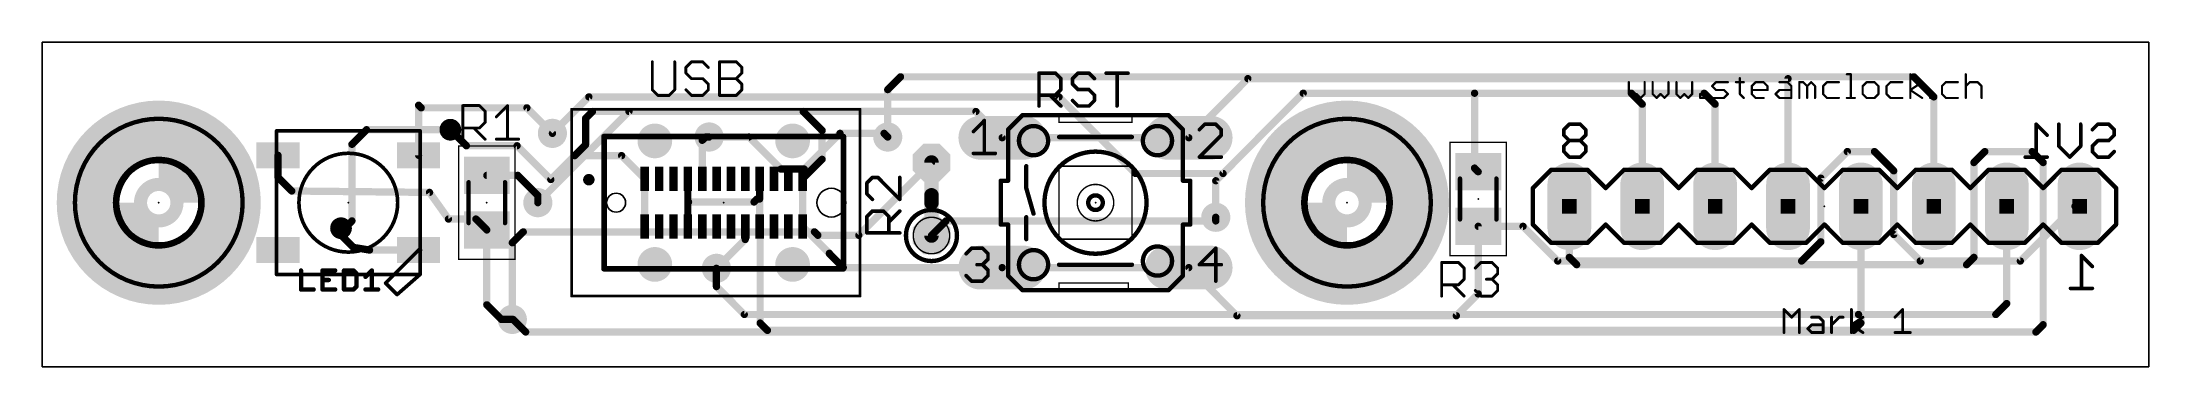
# Model space of a CAD drawing. Extents: x -22.6 to 50.8, y -10.7 to 0.6.
import ezdxf

# ---------------------------------------------------------------- set-up
doc = ezdxf.new("R2010")
doc.units = 0
for name, color, linetype in [('1', 12, 'CONTINUOUS'), ('16', 132, 'CONTINUOUS'), ('17', 110, 'CONTINUOUS'), ('18', 110, 'CONTINUOUS'), ('20', 53, 'CONTINUOUS'), ('21', 253, 'CONTINUOUS'), ('22', 253, 'CONTINUOUS'), ('23', 53, 'CONTINUOUS'), ('24', 53, 'CONTINUOUS'), ('25', 253, 'CONTINUOUS'), ('26', 253, 'CONTINUOUS'), ('39', 12, 'CONTINUOUS'), ('40', 132, 'CONTINUOUS'), ('41', 12, 'CONTINUOUS'), ('42', 132, 'CONTINUOUS'), ('51', 253, 'CONTINUOUS'), ('52', 253, 'CONTINUOUS')]:
    doc.layers.add(name, color=color, linetype=linetype)

# ---------------------------------------------------------------- blocks, each defined once
blk = doc.blocks.new('RECT')
blk.add_solid([(-0.5, -0.5), (0.5, -0.5), (-0.5, 0.5), (0.5, 0.5)])
blk = doc.blocks.new('OCTAGONP')
at = {"const_width": 0.5}
blk.add_lwpolyline([(-0.25, -0.1036), (-0.25, 0.1036), (-0.1036, 0.25), (0.1036, 0.25), (0.25, 0.1036), (0.25, -0.1036), (0.1036, -0.25), (-0.1036, -0.25), (-0.25, -0.1036), (-0.25, 0.1036)], dxfattribs=at)
blk = doc.blocks.new('ROUNDP')
at = {"const_width": 0.5}
blk.add_lwpolyline([(0, -0.25, 1), (0, 0.25, 1), (0, -0.25)], format="xyb", dxfattribs=at)
blk = doc.blocks.new('LONGP100')
at = {"const_width": 1}
blk.add_lwpolyline([(-0.5, 0), (0.5, 0)], dxfattribs=at)
at = {"const_width": 0.5}
for points in [[(-0.5, 0.25, 1), (-0.5, -0.25)], [(0.5, -0.25, 1), (0.5, 0.25)]]:
    blk.add_lwpolyline(points, format="xyb", dxfattribs=at)
blk = doc.blocks.new('ROUNDV')
at = {"const_width": 0.5}
blk.add_lwpolyline([(0, -0.25, 1), (0, 0.25, 1), (0, -0.25)], format="xyb", dxfattribs=at)

msp = doc.modelspace()

# ---------------------------------------------------------------- linework, layer by layer
at = {"layer": '1', "const_width": 0.254}
for points in [[(7.3025, -0.5715), (6.858, -1.016)], [(7.3025, -0.5715), (42.6085, -0.5715)], [(42.6085, -0.5715), (43.307, -1.27)], [(-9.398, -1.651), (-9.488, -1.561)], [(-9.488, -3.303), (-9.488, -1.561)], [(6.858, -1.016), (6.858, -2.667)], [(18.288, -4.1894), (21.3345, -1.143)], [(21.3345, -1.143), (27.305, -1.143)], [(27.305, -1.143), (32.766, -1.143)], [(27.305, -3.749), (27.305, -1.143)], [(32.766, -1.143), (33.147, -1.524)], [(33.147, -1.524), (33.147, -5.08)], [(43.307, -1.27), (43.307, -5.08)], [(-9.398, -1.651), (-5.715, -1.651)], [(-5.715, -1.651), (-4.826, -2.54)], [(-3.67, -2.019), (-3.429, -1.778)], [(-3.67, -2.934), (-3.67, -2.019)], [(-3.429, -1.778), (3.911, -1.778)], [(3.911, -1.778), (4.572, -2.439)], [(-7.823, -2.972), (-8.382, -2.413)], [(-6.0578, -2.972), (-7.823, -2.972)], [(-4.8829, -4.1469), (-6.0578, -2.972)], [(-3.67, -2.934), (-4.051, -3.315)], [(0.393, -2.782), (0.508, -2.667)], [(0.393, -4.123), (0.393, -2.782)], [(0.508, -2.667), (0.635, -2.667)], [(4.572, -2.439), (4.572, -3.444)], [(10.8458, -2.6924), (17.3482, -2.6924)], [(-14.388, -3.303), (-14.388, -4.065)], [(-4.051, -3.315), (-4.8829, -4.1469)], [(-2.415, -3.315), (-4.051, -3.315)], [(-1.607, -4.123), (-2.415, -3.315)], [(4.572, -3.444), (3.893, -4.123)], [(27.432, -3.876), (27.305, -3.749)], [(40.2936, -3.175), (39.37, -4.0986)], [(41.2405, -3.175), (40.2936, -3.175)], [(41.91, -3.8446), (41.2405, -3.175)], [(-13.9067, -4.5463), (-14.388, -4.065)], [(-7.112, -4.003), (-6.03, -4.003)], [(-6.03, -4.003), (-5.334, -4.699)], [(-1.607, -4.123), (-1.607, -5.783)], [(-0.107, -4.123), (-0.107, -4.953)], [(2.393, -4.123), (2.393, -4.826)], [(3.893, -4.123), (3.893, -3.8403)], [(3.893, -4.123), (3.893, -5.783)], [(18.288, -5.461), (18.288, -4.1894)], [(39.37, -4.0986), (39.37, -6.3155)], [(41.91, -6.0615), (41.91, -3.8446)], [(-9.1077, -4.5953), (-13.9067, -4.5463)], [(-8.448, -5.522), (-9.1077, -4.5953)], [(-5.334, -4.699), (-5.334, -4.953)], [(-0.107, -4.953), (-0.083, -4.929)], [(-0.107, -4.953), (-0.107, -5.783)], [(-0.083, -4.929), (2.2008, -4.929)], [(2.2008, -4.929), (2.3038, -4.826)], [(2.3038, -4.826), (2.393, -4.826)], [(2.393, -4.826), (2.393, -5.783)], [(40.767, -9.144), (40.767, -5.08)], [(48.2255, -5.08), (46.3205, -6.985)], [(48.387, -5.08), (48.2255, -5.08)], [(-12.192, -5.842), (-12.192, -6.078)], [(-7.493, -5.522), (-8.448, -5.522)], [(-7.493, -5.522), (-7.112, -5.903)], [(-7.112, -5.903), (-7.112, -8.509)], [(-1.607, -5.783), (-1.607, -5.925)], [(1.893, -5.783), (1.893, -6.235)], [(2.393, -5.783), (2.413, -5.803)], [(2.413, -5.803), (2.413, -9.144)], [(3.893, -5.783), (3.893, -6.0657)], [(3.893, -5.783), (4.826, -6.716)], [(28.9939, -5.776), (27.432, -5.776)], [(27.432, -8.128), (27.432, -5.776)], [(30.2029, -6.985), (28.9939, -5.776)], [(-11.7595, -6.5105), (-12.192, -6.078)], [(-11.1982, -6.603), (-11.7595, -6.5105)], [(-9.488, -6.603), (-11.1982, -6.603)], [(1.893, -6.235), (0.889, -7.239)], [(4.826, -6.716), (4.826, -6.731)], [(4.826, -6.731), (5.3086, -7.2136)], [(39.37, -6.3155), (38.7005, -6.985)], [(42.8336, -6.985), (41.91, -6.0615)], [(5.3086, -7.2136), (10.8458, -7.2136)], [(10.8458, -7.2136), (17.3482, -7.2136)], [(17.3482, -7.2136), (19.0246, -8.89)], [(38.7005, -6.985), (30.2029, -6.985)], [(46.3205, -6.985), (42.8336, -6.985)], [(26.67, -8.89), (27.432, -8.128)], [(-7.112, -8.509), (-6.604, -9.017)], [(19.0246, -8.89), (26.67, -8.89)], [(-6.604, -9.017), (-6.223, -9.017)], [(2.413, -9.144), (2.667, -9.398)], [(2.667, -9.398), (40.513, -9.398)], [(40.513, -9.398), (40.767, -9.144)]]:
    msp.add_lwpolyline(points, dxfattribs=at)
at = {"layer": '1', "const_width": 0.127}
for points in [[(7.3025, -0.508, 1), (7.3025, -0.635)], [(7.3474, -0.6164, 1), (7.2576, -0.5266)], [(42.6534, -0.5266, 1), (42.5636, -0.6164)], [(42.6085, -0.635, 1), (42.6085, -0.508)], [(-9.4431, -1.5161, 1), (-9.5329, -1.6059)], [(-9.4245, -1.561, 1), (-9.5515, -1.561)], [(6.9215, -1.016, 1), (6.7945, -1.016)], [(6.8131, -0.9711, 1), (6.9029, -1.0609)], [(21.3345, -1.0795, 1), (21.3345, -1.2065)], [(21.3794, -1.1879, 1), (21.2895, -1.0981)], [(27.305, -1.0795, 1), (27.305, -1.2065)], [(27.3685, -1.143, 1), (27.2415, -1.143)], [(27.305, -1.2065, 1), (27.305, -1.0795)], [(32.8109, -1.0981, 1), (32.7211, -1.1879)], [(32.766, -1.2065, 1), (32.766, -1.0795)], [(33.2105, -1.524, 1), (33.0835, -1.524)], [(33.1021, -1.5689, 1), (33.1919, -1.4791)], [(43.3705, -1.27, 1), (43.2435, -1.27)], [(43.2621, -1.3149, 1), (43.3519, -1.2251)], [(-9.398, -1.5875, 1), (-9.398, -1.7145)], [(-9.4429, -1.6959, 1), (-9.3531, -1.6061)], [(-5.6701, -1.6061, 1), (-5.7599, -1.6959)], [(-5.715, -1.7145, 1), (-5.715, -1.5875)], [(-3.6065, -2.019, 1), (-3.7335, -2.019)], [(-3.7149, -1.9741, 1), (-3.6251, -2.0639)], [(-3.429, -1.7145, 1), (-3.429, -1.8415)], [(-3.3841, -1.8229, 1), (-3.4739, -1.7331)], [(3.9559, -1.7331, 1), (3.8661, -1.8229)], [(3.911, -1.8415, 1), (3.911, -1.7145)], [(-8.3371, -2.3681, 1), (-8.4269, -2.4579)], [(-7.823, -2.9085, 1), (-7.823, -3.0355)], [(-7.8679, -3.0169, 1), (-7.7781, -2.9271)], [(-6.0129, -2.9271, 1), (-6.1027, -3.0169)], [(-6.0578, -3.0355, 1), (-6.0578, -2.9085)], [(-4.8709, -2.5849, 1), (-4.7811, -2.4951)], [(-3.7335, -2.934, 1), (-3.6065, -2.934)], [(-3.6251, -2.9789, 1), (-3.7149, -2.8891)], [(0.4565, -2.782, 1), (0.3295, -2.782)], [(0.3481, -2.7371, 1), (0.4379, -2.8269)], [(0.508, -2.6035, 1), (0.508, -2.7305)], [(0.5529, -2.7119, 1), (0.4631, -2.6221)], [(0.635, -2.7305, 1), (0.635, -2.6035)], [(4.6355, -2.439, 1), (4.5085, -2.439)], [(4.5271, -2.4839, 1), (4.6169, -2.3941)], [(6.7945, -2.667, 1), (6.9215, -2.667)], [(10.8458, -2.6289, 1), (10.8458, -2.7559)], [(17.3482, -2.7559, 1), (17.3482, -2.6289)], [(-14.3245, -3.303, 1), (-14.4515, -3.303)], [(-9.5515, -3.303, 1), (-9.4245, -3.303)], [(-4.051, -3.2515, 1), (-4.051, -3.3785)], [(-4.0959, -3.2701, 1), (-4.0061, -3.3599)], [(-4.0061, -3.3599, 1), (-4.0959, -3.2701)], [(-2.3701, -3.2701, 1), (-2.4599, -3.3599)], [(-2.415, -3.3785, 1), (-2.415, -3.2515)], [(4.5085, -3.444, 1), (4.6355, -3.444)], [(4.6169, -3.4889, 1), (4.5271, -3.3991)], [(27.3499, -3.7041, 1), (27.2601, -3.7939)], [(40.2936, -3.1115, 1), (40.2936, -3.2385)], [(40.3385, -3.2199, 1), (40.2486, -3.1301)], [(41.2854, -3.1301, 1), (41.1955, -3.2199)], [(41.2405, -3.2385, 1), (41.2405, -3.1115)], [(-14.3431, -4.0201, 1), (-14.4329, -4.1099)], [(-14.4515, -4.065, 1), (-14.3245, -4.065)], [(-7.112, -3.9395, 1), (-7.112, -4.0665)], [(-5.9851, -3.9581, 1), (-6.0749, -4.0479)], [(-6.03, -4.0665, 1), (-6.03, -3.9395)], [(-4.9278, -4.102, 1), (-4.838, -4.1918)], [(-4.9278, -4.1918, 1), (-4.838, -4.102)], [(-1.5435, -4.123, 1), (-1.6705, -4.123)], [(-1.6519, -4.1679, 1), (-1.5621, -4.0781)], [(-0.0435, -4.123, 1), (-0.1705, -4.123)], [(0.3295, -4.123, 1), (0.4565, -4.123)], [(2.4565, -4.123, 1), (2.3295, -4.123)], [(3.9565, -3.8403, 1), (3.8295, -3.8403)], [(3.9565, -4.123, 1), (3.8295, -4.123)], [(3.8481, -4.0781, 1), (3.9379, -4.1679)], [(3.8295, -4.123, 1), (3.9565, -4.123)], [(18.3515, -4.1894, 1), (18.2245, -4.1894)], [(18.2431, -4.1445, 1), (18.3329, -4.2344)], [(27.2415, -3.749, 1), (27.3685, -3.749)], [(27.3871, -3.9209, 1), (27.4769, -3.8311)], [(39.4335, -4.0986, 1), (39.3065, -4.0986)], [(39.3251, -4.0536, 1), (39.4149, -4.1435)], [(41.9735, -3.8446, 1), (41.8465, -3.8446)], [(41.8651, -3.8895, 1), (41.9549, -3.7996)], [(-13.9061, -4.4828, 1), (-13.9074, -4.6098)], [(-13.9516, -4.5912, 1), (-13.8618, -4.5014)], [(-9.0559, -4.5585, 1), (-9.1594, -4.6322)], [(-9.1083, -4.6588, 1), (-9.107, -4.5318)], [(-5.2705, -4.699, 1), (-5.3975, -4.699)], [(-5.3975, -4.953, 1), (-5.2705, -4.953)], [(-5.3789, -4.7439, 1), (-5.2891, -4.6541)], [(-0.0435, -4.953, 1), (-0.1705, -4.953)], [(-0.1519, -4.9081, 1), (-0.0621, -4.9979)], [(-0.1705, -4.953, 1), (-0.0435, -4.953)], [(-0.083, -4.8655, 1), (-0.083, -4.9925)], [(-0.0381, -4.9739, 1), (-0.1279, -4.8841)], [(2.1559, -4.8841, 1), (2.2457, -4.9739)], [(2.2008, -4.9925, 1), (2.2008, -4.8655)], [(2.3038, -4.7625, 1), (2.3038, -4.8895)], [(2.3487, -4.8709, 1), (2.2589, -4.7811)], [(2.4565, -4.826, 1), (2.3295, -4.826)], [(2.3295, -4.826, 1), (2.4565, -4.826)], [(2.393, -4.8895, 1), (2.393, -4.7625)], [(33.0835, -5.08, 1), (33.2105, -5.08)], [(40.8305, -5.08, 1), (40.7035, -5.08)], [(43.2435, -5.08, 1), (43.3705, -5.08)], [(48.2255, -5.0165, 1), (48.2255, -5.1435)], [(48.2704, -5.1249, 1), (48.1805, -5.0351)], [(48.387, -5.1435, 1), (48.387, -5.0165)], [(-12.1285, -5.842, 1), (-12.2555, -5.842)], [(-8.448, -5.4585, 1), (-8.448, -5.5855)], [(-8.4997, -5.5588, 1), (-8.3963, -5.4852)], [(-7.4481, -5.4771, 1), (-7.5379, -5.5669)], [(-7.493, -5.5855, 1), (-7.493, -5.4585)], [(-7.0485, -5.903, 1), (-7.1755, -5.903)], [(-7.1569, -5.9479, 1), (-7.0671, -5.8581)], [(-1.5435, -5.783, 1), (-1.6705, -5.783)], [(-1.6705, -5.783, 1), (-1.5435, -5.783)], [(-1.6705, -5.925, 1), (-1.5435, -5.925)], [(-0.1705, -5.783, 1), (-0.0435, -5.783)], [(1.9565, -5.783, 1), (1.8295, -5.783)], [(2.4379, -5.7381, 1), (2.3481, -5.8279)], [(2.3295, -5.783, 1), (2.4565, -5.783)], [(2.4765, -5.803, 1), (2.3495, -5.803)], [(2.3681, -5.8479, 1), (2.4579, -5.7581)], [(3.9565, -5.783, 1), (3.8295, -5.783)], [(3.9379, -5.7381, 1), (3.8481, -5.8279)], [(3.8295, -5.783, 1), (3.9565, -5.783)], [(18.2245, -5.461, 1), (18.3515, -5.461)], [(27.432, -5.7125, 1), (27.432, -5.8395)], [(27.4955, -5.776, 1), (27.3685, -5.776)], [(29.0388, -5.7311, 1), (28.9489, -5.8209)], [(28.9939, -5.8395, 1), (28.9939, -5.7125)], [(-12.1471, -6.0331, 1), (-12.2369, -6.1229)], [(-12.2555, -6.078, 1), (-12.1285, -6.078)], [(-11.7492, -6.4478, 1), (-11.7698, -6.5731)], [(-11.8044, -6.5554, 1), (-11.7146, -6.4656)], [(-11.1982, -6.5395, 1), (-11.1982, -6.6665)], [(-11.2085, -6.6657, 1), (-11.1879, -6.5403)], [(-9.488, -6.6665, 1), (-9.488, -6.5395)], [(1.8295, -6.235, 1), (1.9565, -6.235)], [(1.9379, -6.2799, 1), (1.8481, -6.1901)], [(3.8295, -6.0657, 1), (3.9565, -6.0657)], [(4.8895, -6.716, 1), (4.7625, -6.716)], [(4.8709, -6.6861, 1), (4.7811, -6.7759)], [(39.3065, -6.3155, 1), (39.4335, -6.3155)], [(39.4149, -6.3604, 1), (39.3251, -6.2705)], [(41.9549, -6.0165, 1), (41.8651, -6.1064)], [(41.8465, -6.0615, 1), (41.9735, -6.0615)], [(0.8441, -7.1941, 1), (0.9339, -7.2839)], [(4.7625, -6.731, 1), (4.8895, -6.731)], [(4.7811, -6.7609, 1), (4.8709, -6.6711)], [(5.3086, -7.1501, 1), (5.3086, -7.2771)], [(5.2637, -7.2585, 1), (5.3535, -7.1687)], [(10.8458, -7.1501, 1), (10.8458, -7.2771)], [(10.8458, -7.2771, 1), (10.8458, -7.1501)], [(17.3931, -7.1687, 1), (17.3033, -7.2585)], [(17.3482, -7.2771, 1), (17.3482, -7.1501)], [(30.2029, -6.9215, 1), (30.2029, -7.0485)], [(30.1579, -7.0299, 1), (30.2478, -6.9401)], [(38.6555, -6.9401, 1), (38.7454, -7.0299)], [(38.7005, -7.0485, 1), (38.7005, -6.9215)], [(42.8336, -6.9215, 1), (42.8336, -7.0485)], [(42.7886, -7.0299, 1), (42.8785, -6.9401)], [(46.2755, -6.9401, 1), (46.3654, -7.0299)], [(46.3205, -7.0485, 1), (46.3205, -6.9215)], [(27.3685, -8.128, 1), (27.4955, -8.128)], [(27.4769, -8.1729, 1), (27.3871, -8.0831)], [(-7.0671, -8.4641, 1), (-7.1569, -8.5539)], [(-7.1755, -8.509, 1), (-7.0485, -8.509)], [(19.0246, -8.8265, 1), (19.0246, -8.9535)], [(18.9797, -8.9349, 1), (19.0695, -8.8451)], [(26.6251, -8.8451, 1), (26.7149, -8.9349)], [(26.67, -8.9535, 1), (26.67, -8.8265)], [(-6.604, -8.9535, 1), (-6.604, -9.0805)], [(-6.6489, -9.0619, 1), (-6.5591, -8.9721)], [(-6.223, -9.0805, 1), (-6.223, -8.9535)], [(2.4579, -9.0991, 1), (2.3681, -9.1889)], [(2.3495, -9.144, 1), (2.4765, -9.144)], [(2.667, -9.3345, 1), (2.667, -9.4615)], [(2.6221, -9.4429, 1), (2.7119, -9.3531)], [(40.4681, -9.3531, 1), (40.5579, -9.4429)], [(40.513, -9.4615, 1), (40.513, -9.3345)], [(40.7035, -9.144, 1), (40.8305, -9.144)], [(40.8119, -9.1889, 1), (40.7221, -9.0991)]]:
    msp.add_lwpolyline(points, format="xyb", dxfattribs=at)
at = {"layer": '16', "const_width": 0.254}
for points in [[(17.3482, -2.6924), (19.4056, -0.635)], [(38.227, -0.635), (19.4056, -0.635)], [(38.227, -5.08), (38.227, -0.635)], [(-4.826, -2.54), (-3.556, -1.27)], [(-3.556, -1.27), (12.827, -1.27)], [(12.827, -1.27), (15.494, -3.937)], [(18.5404, -3.937), (21.3345, -1.143)], [(21.3345, -1.143), (35.3056, -1.143)], [(35.687, -1.5244), (35.3056, -1.143)], [(35.687, -5.08), (35.687, -1.5244)], [(-5.334, -4.953), (-2.159, -1.778)], [(-2.159, -1.778), (9.9314, -1.778)], [(9.9314, -1.778), (10.8458, -2.6924)], [(-11.303, -2.413), (-11.811, -2.921)], [(-11.811, -2.921), (-11.811, -5.588)], [(-8.382, -2.413), (-11.303, -2.413)], [(0.635, -2.667), (2.0197, -2.667)], [(2.0197, -2.667), (3.1367, -3.784)], [(3.9493, -3.784), (5.1933, -2.54)], [(6.731, -2.54), (5.1933, -2.54)], [(6.731, -2.54), (6.858, -2.667)], [(3.1367, -3.784), (3.9493, -3.784)], [(8.382, -3.556), (5.85, -6.088)], [(44.704, -3.556), (45.085, -3.175)], [(44.704, -6.858), (44.704, -3.556)], [(45.085, -3.175), (46.736, -3.175)], [(46.736, -3.175), (47.117, -3.556)], [(47.117, -3.556), (47.117, -9.2016)], [(15.494, -3.937), (18.5404, -3.937)], [(30.607, -6.858), (30.607, -5.08)], [(45.847, -5.08), (45.847, -8.465)], [(-12.065, -5.842), (-12.192, -5.842)], [(-11.811, -5.588), (-12.065, -5.842)], [(-5.842, -5.969), (-6.223, -6.35)], [(4.3039, -5.969), (-5.842, -5.969)], [(4.4229, -6.088), (4.3039, -5.969)], [(8.382, -6.096), (8.89, -5.588)], [(8.89, -5.588), (18.288, -5.588)], [(18.288, -5.588), (18.288, -5.461)], [(-6.223, -6.35), (-6.223, -9.017)], [(5.85, -6.088), (4.4229, -6.088)], [(0.889, -7.239), (0.889, -7.874)], [(30.861, -7.112), (30.607, -6.858)], [(44.45, -7.112), (30.861, -7.112)], [(44.704, -6.858), (44.45, -7.112)], [(0.889, -7.874), (1.861, -8.846)], [(1.861, -8.846), (40.684, -8.846)], [(45.466, -8.846), (40.684, -8.846)], [(45.847, -8.465), (45.466, -8.846)], [(-6.223, -9.017), (-6.1961, -9.017)], [(-6.1961, -9.017), (-5.7575, -9.4556)], [(46.863, -9.4556), (-5.7575, -9.4556)], [(47.117, -9.2016), (46.863, -9.4556)]]:
    msp.add_lwpolyline(points, dxfattribs=at)
at = {"layer": '16', "const_width": 0.127}
for points in [[(19.4056, -0.5715, 1), (19.4056, -0.6985)], [(19.4505, -0.6799, 1), (19.3607, -0.5901)], [(38.2905, -0.635, 1), (38.1635, -0.635)], [(38.227, -0.6985, 1), (38.227, -0.5715)], [(-3.556, -1.2065, 1), (-3.556, -1.3335)], [(-3.5111, -1.3149, 1), (-3.6009, -1.2251)], [(12.8719, -1.2251, 1), (12.7821, -1.3149)], [(12.827, -1.3335, 1), (12.827, -1.2065)], [(21.3345, -1.0795, 1), (21.3345, -1.2065)], [(21.3794, -1.1879, 1), (21.2895, -1.0981)], [(35.3505, -1.0981, 1), (35.2607, -1.1879)], [(35.3056, -1.2065, 1), (35.3056, -1.0795)], [(35.7505, -1.5244, 1), (35.6235, -1.5244)], [(35.6421, -1.5693, 1), (35.7319, -1.4795)], [(-2.159, -1.7145, 1), (-2.159, -1.8415)], [(-2.1141, -1.8229, 1), (-2.2039, -1.7331)], [(9.9763, -1.7331, 1), (9.8865, -1.8229)], [(9.9314, -1.8415, 1), (9.9314, -1.7145)], [(-11.7475, -2.921, 1), (-11.8745, -2.921)], [(-11.8559, -2.8761, 1), (-11.7661, -2.9659)], [(-11.303, -2.3495, 1), (-11.303, -2.4765)], [(-11.2581, -2.4579, 1), (-11.3479, -2.3681)], [(-8.382, -2.4765, 1), (-8.382, -2.3495)], [(-4.8709, -2.4951, 1), (-4.7811, -2.5849)], [(0.635, -2.6035, 1), (0.635, -2.7305)], [(2.0646, -2.6221, 1), (1.9748, -2.7119)], [(2.0197, -2.7305, 1), (2.0197, -2.6035)], [(5.1933, -2.4765, 1), (5.1933, -2.6035)], [(5.2382, -2.5849, 1), (5.1484, -2.4951)], [(6.7759, -2.4951, 1), (6.6861, -2.5849)], [(6.731, -2.6035, 1), (6.731, -2.4765)], [(6.8131, -2.7119, 1), (6.9029, -2.6221)], [(10.8009, -2.7373, 1), (10.8907, -2.6475)], [(17.3033, -2.6475, 1), (17.3931, -2.7373)], [(3.1367, -3.7205, 1), (3.1367, -3.8475)], [(3.9493, -3.8475, 1), (3.9493, -3.7205)], [(8.4269, -3.6009, 1), (8.3371, -3.5111)], [(44.7675, -3.556, 1), (44.6405, -3.556)], [(44.6591, -3.5111, 1), (44.7489, -3.6009)], [(45.085, -3.1115, 1), (45.085, -3.2385)], [(45.1299, -3.2199, 1), (45.0401, -3.1301)], [(46.7809, -3.1301, 1), (46.6911, -3.2199)], [(46.736, -3.2385, 1), (46.736, -3.1115)], [(47.1805, -3.556, 1), (47.0535, -3.556)], [(47.0721, -3.6009, 1), (47.1619, -3.5111)], [(3.0918, -3.8289, 1), (3.1816, -3.7391)], [(3.9044, -3.7391, 1), (3.9942, -3.8289)], [(15.494, -3.8735, 1), (15.494, -4.0005)], [(15.4491, -3.9819, 1), (15.5389, -3.8921)], [(18.4955, -3.8921, 1), (18.5854, -3.9819)], [(18.5404, -4.0005, 1), (18.5404, -3.8735)], [(-5.3789, -4.9081, 1), (-5.2891, -4.9979)], [(30.6705, -5.08, 1), (30.5435, -5.08)], [(35.6235, -5.08, 1), (35.7505, -5.08)], [(38.1635, -5.08, 1), (38.2905, -5.08)], [(45.9105, -5.08, 1), (45.7835, -5.08)], [(-12.192, -5.7785, 1), (-12.192, -5.9055)], [(-12.1099, -5.7971, 1), (-12.0201, -5.8869)], [(-12.065, -5.9055, 1), (-12.065, -5.7785)], [(-11.8745, -5.588, 1), (-11.7475, -5.588)], [(-11.7661, -5.6329, 1), (-11.8559, -5.5431)], [(-5.842, -5.9055, 1), (-5.842, -6.0325)], [(-5.7971, -6.0139, 1), (-5.8869, -5.9241)], [(4.3488, -5.9241, 1), (4.259, -6.0139)], [(4.3039, -6.0325, 1), (4.3039, -5.9055)], [(8.89, -5.5245, 1), (8.89, -5.6515)], [(8.9349, -5.6329, 1), (8.8451, -5.5431)], [(18.3515, -5.461, 1), (18.2245, -5.461)], [(18.2245, -5.588, 1), (18.3515, -5.588)], [(18.288, -5.6515, 1), (18.288, -5.5245)], [(-6.1595, -6.35, 1), (-6.2865, -6.35)], [(-6.2679, -6.3051, 1), (-6.1781, -6.3949)], [(4.4229, -6.0245, 1), (4.4229, -6.1515)], [(4.378, -6.1329, 1), (4.4678, -6.0431)], [(5.8051, -6.0431, 1), (5.8949, -6.1329)], [(5.85, -6.1515, 1), (5.85, -6.0245)], [(8.3371, -6.0511, 1), (8.4269, -6.1409)], [(0.9525, -7.239, 1), (0.8255, -7.239)], [(30.6519, -6.8131, 1), (30.5621, -6.9029)], [(30.5435, -6.858, 1), (30.6705, -6.858)], [(30.861, -7.0485, 1), (30.861, -7.1755)], [(30.8161, -7.1569, 1), (30.9059, -7.0671)], [(44.4051, -7.0671, 1), (44.4949, -7.1569)], [(44.45, -7.1755, 1), (44.45, -7.0485)], [(44.6405, -6.858, 1), (44.7675, -6.858)], [(44.7489, -6.9029, 1), (44.6591, -6.8131)], [(0.9339, -7.8291, 1), (0.8441, -7.9189)], [(0.8255, -7.874, 1), (0.9525, -7.874)], [(1.861, -8.7825, 1), (1.861, -8.9095)], [(1.8161, -8.8909, 1), (1.9059, -8.8011)], [(40.684, -8.7825, 1), (40.684, -8.9095)], [(40.684, -8.9095, 1), (40.684, -8.7825)], [(45.4211, -8.8011, 1), (45.5109, -8.8909)], [(45.466, -8.9095, 1), (45.466, -8.7825)], [(45.7835, -8.465, 1), (45.9105, -8.465)], [(45.8919, -8.5099, 1), (45.8021, -8.4201)], [(-6.223, -8.9535, 1), (-6.223, -9.0805)], [(-6.2865, -9.017, 1), (-6.1595, -9.017)], [(-6.1512, -8.9721, 1), (-6.241, -9.0619)], [(-6.1961, -9.0805, 1), (-6.1961, -8.9535)], [(-5.7575, -9.3921, 1), (-5.7575, -9.5191)], [(-5.8024, -9.5005, 1), (-5.7126, -9.4107)], [(46.8181, -9.4107, 1), (46.9079, -9.5005)], [(46.863, -9.5191, 1), (46.863, -9.3921)], [(47.0535, -9.2016, 1), (47.1805, -9.2016)], [(47.1619, -9.2465, 1), (47.0721, -9.1567)]]:
    msp.add_lwpolyline(points, format="xyb", dxfattribs=at)
at = {"layer": '20'}
for p, q in [((-22.606, 0.635), (-22.606, -10.668)), ((50.8, 0.635), (-22.606, 0.635)), ((50.8, -10.668), (50.8, 0.635)), ((-22.606, -10.668), (50.8, -10.668))]:
    msp.add_line(p, q, dxfattribs=at)
for centre, radius in [((-18.542, -4.953), 1.4), ((22.86, -4.953), 1.4), ((-2.607, -4.953), 0.33), ((4.893, -4.953), 0.5)]:
    msp.add_circle(centre, radius, dxfattribs=at)
at = {"layer": '21'}
for points, const_width in [([(-18.542, -7.874, 1), (-18.542, -2.032, 1), (-18.542, -7.874)], 0.1524), ([(11.938, -1.8669, 1), (11.938, -1.9431)], 0.0762), ([(12.827, -1.8669, 1), (12.827, -1.9431)], 0.0762), ([(12.827, -1.9431, 1), (12.827, -1.8669)], 0.0762), ([(12.8397, -1.905, 1), (12.8143, -1.905)], 0.0254), ([(12.827, -2.1463, 1), (12.827, -2.1717)], 0.0254), ([(12.8143, -2.159, 1), (12.8397, -2.159)], 0.0254), ([(15.367, -1.8669, 1), (15.367, -1.9431)], 0.0762), ([(15.367, -1.9431, 1), (15.367, -1.8669)], 0.0762), ([(15.3797, -1.905, 1), (15.3543, -1.905)], 0.0254), ([(15.3543, -2.159, 1), (15.3797, -2.159)], 0.0254), ([(15.367, -2.1717, 1), (15.367, -2.1463)], 0.0254), ([(16.256, -1.9431, 1), (16.256, -1.8669)], 0.0762), ([(22.86, -7.874, 1), (22.86, -2.032, 1), (22.86, -7.874)], 0.1524), ([(-14.4063, -2.453, 1), (-14.4698, -2.453)], 0.0635), ([(-14.438, -2.4213, 1), (-14.438, -2.4848)], 0.0635), ([(-9.4063, -2.453, 1), (-9.4698, -2.453)], 0.0635), ([(-9.438, -2.4848, 1), (-9.438, -2.4213)], 0.0635), ([(-3.027, -2.628, 1), (-3.027, -2.678)], 0.05), ([(-3.002, -2.653, 1), (-3.052, -2.653)], 0.05), ([(-2.357, -2.678, 1), (-2.357, -2.628)], 0.05), ([(0.143, -2.628, 1), (0.143, -2.678)], 0.05), ([(2.143, -2.678, 1), (2.143, -2.628)], 0.05), ([(4.643, -2.628, 1), (4.643, -2.678)], 0.05), ([(5.338, -2.653, 1), (5.288, -2.653)], 0.05), ([(5.313, -2.678, 1), (5.313, -2.628)], 0.05), ([(-18.542, -6.453, 1), (-18.542, -3.453, 1), (-18.542, -6.453)], 0.2032), ([(-11.938, -6.6735, 1), (-11.938, -3.2325, 1), (-11.938, -6.6735)], 0.127), ([(14.097, -6.731, 1), (14.097, -3.175, 1), (14.097, -6.731)], 0.1524), ([(22.86, -6.453, 1), (22.86, -3.453, 1), (22.86, -6.453)], 0.2032), ([(-3.557, -4.053, 1), (-3.557, -4.253)], 0.2), ([(-3.557, -4.253, 1), (-3.557, -4.053)], 0.2), ([(-3.557, -4.003, 1), (-3.557, -4.103)], 0.1), ([(-3.557, -4.203, 1), (-3.557, -4.303)], 0.1), ([(-3.557, -4.103, 1), (-3.557, -4.003)], 0.1), ([(-3.557, -4.303, 1), (-3.557, -4.203)], 0.1), ([(5.288, -3.953, 1), (5.338, -3.953)], 0.05), ([(10.795, -4.1529, 1), (10.795, -4.2291)], 0.0762), ([(10.8331, -4.191, 1), (10.7569, -4.191)], 0.0762), ([(11.0871, -3.937, 1), (11.0109, -3.937)], 0.0762), ([(11.0109, -4.191, 1), (11.0871, -4.191)], 0.0762), ([(11.049, -4.2291, 1), (11.049, -4.1529)], 0.0762), ([(17.1831, -3.937, 1), (17.1069, -3.937)], 0.0762), ([(17.145, -4.1529, 1), (17.145, -4.2291)], 0.0762), ([(17.1069, -4.191, 1), (17.1831, -4.191)], 0.0762), ([(17.4371, -4.191, 1), (17.3609, -4.191)], 0.0762), ([(17.399, -4.2291, 1), (17.399, -4.1529)], 0.0762), ([(-3.052, -4.453, 1), (-3.002, -4.453)], 0.05), ([(8.509, -4.699, 1), (8.255, -4.699)], 0.254), ([(8.255, -4.953, 1), (8.509, -4.953)], 0.254), ([(14.097, -5.207, 1), (14.097, -4.699, 1), (14.097, -5.207)], 0.1524), ([(-3.002, -5.453, 1), (-3.052, -5.453)], 0.05), ([(10.795, -5.6769, 1), (10.795, -5.7531)], 0.0762), ([(10.7569, -5.715, 1), (10.8331, -5.715)], 0.0762), ([(11.0871, -5.715, 1), (11.0109, -5.715)], 0.0762), ([(11.049, -5.7531, 1), (11.049, -5.6769)], 0.0762), ([(17.145, -5.6769, 1), (17.145, -5.7531)], 0.0762), ([(17.1831, -5.715, 1), (17.1069, -5.715)], 0.0762), ([(17.3609, -5.715, 1), (17.4371, -5.715)], 0.0762), ([(17.399, -5.7531, 1), (17.399, -5.6769)], 0.0762), ([(-9.4063, -6.553, 1), (-9.4698, -6.553)], 0.0635), ([(-9.4698, -6.553, 1), (-9.4063, -6.553)], 0.0635), ([(-9.4155, -6.5755, 1), (-9.4605, -6.5305)], 0.0635), ([(5.338, -5.953, 1), (5.288, -5.953)], 0.05), ([(11.0109, -5.969, 1), (11.0871, -5.969)], 0.0762), ([(17.1069, -5.969, 1), (17.1831, -5.969)], 0.0762), ([(-3.027, -7.228, 1), (-3.027, -7.278)], 0.05), ([(-3.052, -7.253, 1), (-3.002, -7.253)], 0.05), ([(-2.357, -7.278, 1), (-2.357, -7.228)], 0.05), ([(0.143, -7.228, 1), (0.143, -7.278)], 0.05), ([(2.143, -7.278, 1), (2.143, -7.228)], 0.05), ([(4.643, -7.228, 1), (4.643, -7.278)], 0.05), ([(5.288, -7.253, 1), (5.338, -7.253)], 0.05), ([(5.313, -7.278, 1), (5.313, -7.228)], 0.05), ([(-14.438, -7.4213, 1), (-14.438, -7.4848)], 0.0635), ([(-14.4698, -7.453, 1), (-14.4063, -7.453)], 0.0635), ([(-10.6155, -7.7305, 1), (-10.6605, -7.7755)], 0.0635), ([(-10.6605, -7.7305, 1), (-10.6155, -7.7755)], 0.0635), ([(-10.3605, -7.4305, 1), (-10.3155, -7.4755)], 0.0635), ([(-10.338, -7.4213, 1), (-10.338, -7.4848)], 0.0635), ([(-10.3155, -7.4755, 1), (-10.3605, -7.4305)], 0.0635), ([(-10.338, -7.4848, 1), (-10.338, -7.4213)], 0.0635), ([(-9.4698, -7.453, 1), (-9.4063, -7.453)], 0.0635), ([(-9.4171, -7.4769, 1), (-9.4589, -7.4291)], 0.0635), ([(-9.438, -7.4848, 1), (-9.438, -7.4213)], 0.0635), ([(11.938, -7.9629, 1), (11.938, -8.0391)], 0.0762), ([(12.827, -7.9629, 1), (12.827, -8.0391)], 0.0762), ([(12.827, -8.0391, 1), (12.827, -7.9629)], 0.0762), ([(12.827, -7.7343, 1), (12.827, -7.7597)], 0.0254), ([(12.8397, -7.747, 1), (12.8143, -7.747)], 0.0254), ([(12.8143, -8.001, 1), (12.8397, -8.001)], 0.0254), ([(15.24, -7.9629, 1), (15.24, -8.0391)], 0.0762), ([(15.24, -8.0391, 1), (15.24, -7.9629)], 0.0762), ([(15.2527, -7.747, 1), (15.2273, -7.747)], 0.0254), ([(15.2273, -8.001, 1), (15.2527, -8.001)], 0.0254), ([(15.24, -7.7597, 1), (15.24, -7.7343)], 0.0254), ([(16.256, -8.0391, 1), (16.256, -7.9629)], 0.0762), ([(-10.2589, -8.1291, 1), (-10.2171, -8.1769)], 0.0635), ([(-10.2605, -8.1755, 1), (-10.2155, -8.1305)], 0.0635)]:
    msp.add_lwpolyline(points, format="xyb", dxfattribs=dict(at, const_width=const_width))
for points, const_width in [([(12.827, -1.905), (11.938, -1.905)], 0.1524), ([(15.367, -1.905), (12.827, -1.905)], 0.1524), ([(12.827, -1.905), (12.827, -2.159)], 0.0508), ([(15.367, -2.159), (12.827, -2.159)], 0.0508), ([(16.256, -1.905), (15.367, -1.905)], 0.1524), ([(15.367, -2.159), (15.367, -1.905)], 0.0508), ([(-14.438, -2.453), (-9.438, -2.453)], 0.127), ([(-14.438, -7.453), (-14.438, -2.453)], 0.127), ([(-9.438, -2.453), (-9.438, -6.553)], 0.127), ([(-2.357, -2.653), (-3.027, -2.653)], 0.1), ([(-3.027, -2.653), (-3.027, -4.453)], 0.1), ([(0.143, -2.653), (2.143, -2.653)], 0.1), ([(4.643, -2.653), (5.313, -2.653)], 0.1), ([(5.313, -2.653), (5.313, -3.953)], 0.1), ([(10.795, -4.191), (11.049, -4.191)], 0.1524), ([(10.795, -4.191), (10.795, -5.715)], 0.1524), ([(11.049, -4.191), (11.049, -3.937)], 0.1524), ([(17.145, -4.191), (17.145, -3.937)], 0.1524), ([(17.145, -4.191), (17.399, -4.191)], 0.1524), ([(17.399, -5.715), (17.399, -4.191)], 0.1524), ([(8.382, -4.953), (8.382, -4.699)], 0.508), ([(-3.027, -7.253), (-3.027, -5.453)], 0.1), ([(11.049, -5.715), (10.795, -5.715)], 0.1524), ([(11.049, -5.715), (11.049, -5.969)], 0.1524), ([(17.399, -5.715), (17.145, -5.715)], 0.1524), ([(17.145, -5.715), (17.145, -5.969)], 0.1524), ([(-9.438, -6.553), (-10.338, -7.453)], 0.127), ([(-9.438, -6.553), (-9.438, -7.453)], 0.127), ([(5.313, -7.253), (5.313, -5.953)], 0.1), ([(-2.357, -7.253), (-3.027, -7.253)], 0.1), ([(0.143, -7.253), (2.143, -7.253)], 0.1), ([(4.643, -7.253), (5.313, -7.253)], 0.1), ([(-10.338, -7.453), (-14.438, -7.453)], 0.127), ([(-10.338, -7.453), (-10.638, -7.753)], 0.127), ([(-10.638, -7.753), (-10.238, -8.153)], 0.127), ([(-9.438, -7.453), (-10.338, -7.453)], 0.127), ([(-10.238, -8.153), (-9.438, -7.453)], 0.127), ([(11.938, -8.001), (12.827, -8.001)], 0.1524), ([(12.827, -8.001), (15.24, -8.001)], 0.1524), ([(15.24, -7.747), (12.827, -7.747)], 0.0508), ([(12.827, -7.747), (12.827, -8.001)], 0.0508), ([(15.24, -8.001), (16.256, -8.001)], 0.1524), ([(15.24, -7.747), (15.24, -8.001)], 0.0508)]:
    msp.add_lwpolyline(points, dxfattribs=dict(at, const_width=const_width))
at = {"layer": '22'}
for points, const_width in [([(30.6065, -2.2215), (30.4159, -2.4122)], 0.127), ([(30.9878, -2.2215), (30.6065, -2.2215)], 0.127), ([(31.1785, -2.4122), (30.9878, -2.2215)], 0.127), ([(30.4159, -2.4122), (30.4159, -2.6029)], 0.127), ([(30.4159, -2.6029), (30.6065, -2.7935)], 0.127), ([(30.6065, -2.7935), (30.4159, -2.9842)], 0.127), ([(30.4159, -2.9842), (30.4159, -3.1748)], 0.127), ([(30.9878, -2.7935), (30.6065, -2.7935)], 0.127), ([(30.9878, -2.7935), (31.1785, -2.6029)], 0.127), ([(31.1785, -2.9842), (30.9878, -2.7935)], 0.127), ([(31.1785, -2.6029), (31.1785, -2.4122)], 0.127), ([(31.1785, -3.1748), (31.1785, -2.9842)], 0.127), ([(30.4159, -3.1748), (30.6065, -3.3655)], 0.127), ([(30.6065, -3.3655), (30.9878, -3.3655)], 0.127), ([(30.9878, -3.3655), (31.1785, -3.1748)], 0.127), ([(29.972, -3.81), (29.337, -4.445)], 0.1524), ([(29.337, -4.445), (29.337, -5.715)], 0.1524), ([(31.242, -3.81), (29.972, -3.81)], 0.1524), ([(31.242, -3.81), (31.877, -4.445)], 0.1524), ([(32.512, -3.81), (31.877, -4.445)], 0.1524), ([(33.782, -3.81), (32.512, -3.81)], 0.1524), ([(34.417, -4.445), (33.782, -3.81)], 0.1524), ([(35.052, -3.81), (34.417, -4.445)], 0.1524), ([(36.322, -3.81), (35.052, -3.81)], 0.1524), ([(36.957, -4.445), (36.322, -3.81)], 0.1524), ([(37.592, -3.81), (36.957, -4.445)], 0.1524), ([(38.862, -3.81), (37.592, -3.81)], 0.1524), ([(38.862, -3.81), (39.497, -4.445)], 0.1524), ([(40.132, -3.81), (39.497, -4.445)], 0.1524), ([(41.402, -3.81), (40.132, -3.81)], 0.1524), ([(41.402, -3.81), (42.037, -4.445)], 0.1524), ([(42.672, -3.81), (42.037, -4.445)], 0.1524), ([(43.942, -3.81), (42.672, -3.81)], 0.1524), ([(44.577, -4.445), (43.942, -3.81)], 0.1524), ([(45.212, -3.81), (44.577, -4.445)], 0.1524), ([(46.482, -3.81), (45.212, -3.81)], 0.1524), ([(47.117, -4.445), (46.482, -3.81)], 0.1524), ([(47.752, -3.81), (47.117, -4.445)], 0.1524), ([(49.022, -3.81), (47.752, -3.81)], 0.1524), ([(49.022, -3.81), (49.657, -4.445)], 0.1524), ([(49.657, -4.445), (49.657, -5.715)], 0.1524), ([(29.337, -5.715), (29.972, -6.35)], 0.1524), ([(31.877, -5.715), (31.242, -6.35)], 0.1524), ([(31.877, -5.715), (32.512, -6.35)], 0.1524), ([(33.782, -6.35), (34.417, -5.715)], 0.1524), ([(34.417, -5.715), (35.052, -6.35)], 0.1524), ([(36.322, -6.35), (36.957, -5.715)], 0.1524), ([(36.957, -5.715), (37.592, -6.35)], 0.1524), ([(39.497, -5.715), (38.862, -6.35)], 0.1524), ([(39.497, -5.715), (40.132, -6.35)], 0.1524), ([(42.037, -5.715), (41.402, -6.35)], 0.1524), ([(42.037, -5.715), (42.672, -6.35)], 0.1524), ([(43.942, -6.35), (44.577, -5.715)], 0.1524), ([(44.577, -5.715), (45.212, -6.35)], 0.1524), ([(46.482, -6.35), (47.117, -5.715)], 0.1524), ([(47.117, -5.715), (47.752, -6.35)], 0.1524), ([(49.657, -5.715), (49.022, -6.35)], 0.1524), ([(29.972, -6.35), (31.242, -6.35)], 0.1524), ([(32.512, -6.35), (33.782, -6.35)], 0.1524), ([(35.052, -6.35), (36.322, -6.35)], 0.1524), ([(37.592, -6.35), (38.862, -6.35)], 0.1524), ([(40.132, -6.35), (41.402, -6.35)], 0.1524), ([(42.672, -6.35), (43.942, -6.35)], 0.1524), ([(45.212, -6.35), (46.482, -6.35)], 0.1524), ([(47.752, -6.35), (49.022, -6.35)], 0.1524), ([(48.8315, -7.1749), (48.4502, -6.7935)], 0.127), ([(48.4502, -6.7935), (48.4502, -7.9375)], 0.127), ([(48.8315, -7.9375), (48.0689, -7.9375)], 0.127)]:
    msp.add_lwpolyline(points, dxfattribs=dict(at, const_width=const_width))
for points, const_width in [([(30.6065, -2.1898, 1), (30.6065, -2.2533)], 0.0635), ([(30.629, -2.244, 1), (30.5841, -2.1991)], 0.0635), ([(31.0103, -2.1991, 1), (30.9654, -2.244)], 0.0635), ([(30.9878, -2.2533, 1), (30.9878, -2.1898)], 0.0635), ([(30.4476, -2.4122, 1), (30.3841, -2.4122)], 0.0635), ([(30.3841, -2.6029, 1), (30.4476, -2.6029)], 0.0635), ([(30.4476, -2.9842, 1), (30.3841, -2.9842)], 0.0635), ([(30.3934, -2.3897, 1), (30.4383, -2.4346)], 0.0635), ([(30.4383, -2.5804, 1), (30.3934, -2.6253)], 0.0635), ([(30.3934, -2.9617, 1), (30.4383, -3.0066)], 0.0635), ([(30.6065, -2.7618, 1), (30.6065, -2.8253)], 0.0635), ([(30.629, -2.816, 1), (30.5841, -2.7711)], 0.0635), ([(30.5841, -2.816, 1), (30.629, -2.7711)], 0.0635), ([(31.0103, -2.7711, 1), (30.9654, -2.816)], 0.0635), ([(30.9654, -2.7711, 1), (31.0103, -2.816)], 0.0635), ([(30.9878, -2.8253, 1), (30.9878, -2.7618)], 0.0635), ([(31.2103, -2.4122, 1), (31.1468, -2.4122)], 0.0635), ([(31.1468, -2.6029, 1), (31.2103, -2.6029)], 0.0635), ([(31.2103, -2.9842, 1), (31.1468, -2.9842)], 0.0635), ([(31.156, -2.4346, 1), (31.201, -2.3897)], 0.0635), ([(31.201, -2.6253, 1), (31.156, -2.5804)], 0.0635), ([(31.156, -3.0066, 1), (31.201, -2.9617)], 0.0635), ([(30.3841, -3.1748, 1), (30.4476, -3.1748)], 0.0635), ([(30.4383, -3.1524, 1), (30.3934, -3.1973)], 0.0635), ([(30.6065, -3.3338, 1), (30.6065, -3.3973)], 0.0635), ([(30.5841, -3.388, 1), (30.629, -3.343)], 0.0635), ([(30.9654, -3.343, 1), (31.0103, -3.388)], 0.0635), ([(30.9878, -3.3973, 1), (30.9878, -3.3338)], 0.0635), ([(31.1468, -3.1748, 1), (31.2103, -3.1748)], 0.0635), ([(31.201, -3.1973, 1), (31.156, -3.1524)], 0.0635), ([(29.3751, -4.445, 1), (29.2989, -4.445)], 0.0762), ([(29.3101, -4.4181, 1), (29.3639, -4.4719)], 0.0762), ([(29.972, -3.7719, 1), (29.972, -3.8481)], 0.0762), ([(29.9989, -3.8369, 1), (29.9451, -3.7831)], 0.0762), ([(31.2689, -3.7831, 1), (31.2151, -3.8369)], 0.0762), ([(31.242, -3.8481, 1), (31.242, -3.7719)], 0.0762), ([(31.8501, -4.4181, 1), (31.9039, -4.4719)], 0.0762), ([(31.8501, -4.4719, 1), (31.9039, -4.4181)], 0.0762), ([(32.512, -3.7719, 1), (32.512, -3.8481)], 0.0762), ([(32.5389, -3.8369, 1), (32.4851, -3.7831)], 0.0762), ([(33.8089, -3.7831, 1), (33.7551, -3.8369)], 0.0762), ([(33.782, -3.8481, 1), (33.782, -3.7719)], 0.0762), ([(34.3901, -4.4181, 1), (34.4439, -4.4719)], 0.0762), ([(34.3901, -4.4719, 1), (34.4439, -4.4181)], 0.0762), ([(35.052, -3.7719, 1), (35.052, -3.8481)], 0.0762), ([(35.0789, -3.8369, 1), (35.0251, -3.7831)], 0.0762), ([(36.3489, -3.7831, 1), (36.2951, -3.8369)], 0.0762), ([(36.322, -3.8481, 1), (36.322, -3.7719)], 0.0762), ([(36.9301, -4.4181, 1), (36.9839, -4.4719)], 0.0762), ([(36.9301, -4.4719, 1), (36.9839, -4.4181)], 0.0762), ([(37.592, -3.7719, 1), (37.592, -3.8481)], 0.0762), ([(37.6189, -3.8369, 1), (37.5651, -3.7831)], 0.0762), ([(38.8889, -3.7831, 1), (38.8351, -3.8369)], 0.0762), ([(38.862, -3.8481, 1), (38.862, -3.7719)], 0.0762), ([(39.4701, -4.4181, 1), (39.5239, -4.4719)], 0.0762), ([(39.4701, -4.4719, 1), (39.5239, -4.4181)], 0.0762), ([(40.132, -3.7719, 1), (40.132, -3.8481)], 0.0762), ([(40.1589, -3.8369, 1), (40.1051, -3.7831)], 0.0762), ([(41.4289, -3.7831, 1), (41.3751, -3.8369)], 0.0762), ([(41.402, -3.8481, 1), (41.402, -3.7719)], 0.0762), ([(42.0101, -4.4181, 1), (42.0639, -4.4719)], 0.0762), ([(42.0101, -4.4719, 1), (42.0639, -4.4181)], 0.0762), ([(42.672, -3.7719, 1), (42.672, -3.8481)], 0.0762), ([(42.6989, -3.8369, 1), (42.6451, -3.7831)], 0.0762), ([(43.9689, -3.7831, 1), (43.9151, -3.8369)], 0.0762), ([(43.942, -3.8481, 1), (43.942, -3.7719)], 0.0762), ([(44.5501, -4.4181, 1), (44.6039, -4.4719)], 0.0762), ([(44.5501, -4.4719, 1), (44.6039, -4.4181)], 0.0762), ([(45.212, -3.7719, 1), (45.212, -3.8481)], 0.0762), ([(45.2389, -3.8369, 1), (45.1851, -3.7831)], 0.0762), ([(46.5089, -3.7831, 1), (46.4551, -3.8369)], 0.0762), ([(46.482, -3.8481, 1), (46.482, -3.7719)], 0.0762), ([(47.0901, -4.4181, 1), (47.1439, -4.4719)], 0.0762), ([(47.0901, -4.4719, 1), (47.1439, -4.4181)], 0.0762), ([(47.752, -3.7719, 1), (47.752, -3.8481)], 0.0762), ([(47.7789, -3.8369, 1), (47.7251, -3.7831)], 0.0762), ([(49.0489, -3.7831, 1), (48.9951, -3.8369)], 0.0762), ([(49.022, -3.8481, 1), (49.022, -3.7719)], 0.0762), ([(49.6951, -4.445, 1), (49.6189, -4.445)], 0.0762), ([(49.6301, -4.4719, 1), (49.6839, -4.4181)], 0.0762), ([(29.2989, -5.715, 1), (29.3751, -5.715)], 0.0762), ([(29.3639, -5.6881, 1), (29.3101, -5.7419)], 0.0762), ([(31.9039, -5.6881, 1), (31.8501, -5.7419)], 0.0762), ([(31.9039, -5.7419, 1), (31.8501, -5.6881)], 0.0762), ([(34.4439, -5.6881, 1), (34.3901, -5.7419)], 0.0762), ([(34.4439, -5.7419, 1), (34.3901, -5.6881)], 0.0762), ([(36.9839, -5.6881, 1), (36.9301, -5.7419)], 0.0762), ([(36.9839, -5.7419, 1), (36.9301, -5.6881)], 0.0762), ([(39.5239, -5.6881, 1), (39.4701, -5.7419)], 0.0762), ([(39.5239, -5.7419, 1), (39.4701, -5.6881)], 0.0762), ([(42.0639, -5.6881, 1), (42.0101, -5.7419)], 0.0762), ([(42.0639, -5.7419, 1), (42.0101, -5.6881)], 0.0762), ([(44.6039, -5.6881, 1), (44.5501, -5.7419)], 0.0762), ([(44.6039, -5.7419, 1), (44.5501, -5.6881)], 0.0762), ([(47.1439, -5.6881, 1), (47.0901, -5.7419)], 0.0762), ([(47.1439, -5.7419, 1), (47.0901, -5.6881)], 0.0762), ([(49.6189, -5.715, 1), (49.6951, -5.715)], 0.0762), ([(49.6839, -5.7419, 1), (49.6301, -5.6881)], 0.0762), ([(29.972, -6.3119, 1), (29.972, -6.3881)], 0.0762), ([(29.9451, -6.3769, 1), (29.9989, -6.3231)], 0.0762), ([(31.2151, -6.3231, 1), (31.2689, -6.3769)], 0.0762), ([(31.242, -6.3881, 1), (31.242, -6.3119)], 0.0762), ([(32.512, -6.3119, 1), (32.512, -6.3881)], 0.0762), ([(32.4851, -6.3769, 1), (32.5389, -6.3231)], 0.0762), ([(33.7551, -6.3231, 1), (33.8089, -6.3769)], 0.0762), ([(33.782, -6.3881, 1), (33.782, -6.3119)], 0.0762), ([(35.052, -6.3119, 1), (35.052, -6.3881)], 0.0762), ([(35.0251, -6.3769, 1), (35.0789, -6.3231)], 0.0762), ([(36.2951, -6.3231, 1), (36.3489, -6.3769)], 0.0762), ([(36.322, -6.3881, 1), (36.322, -6.3119)], 0.0762), ([(37.592, -6.3119, 1), (37.592, -6.3881)], 0.0762), ([(37.5651, -6.3769, 1), (37.6189, -6.3231)], 0.0762), ([(38.8351, -6.3231, 1), (38.8889, -6.3769)], 0.0762), ([(38.862, -6.3881, 1), (38.862, -6.3119)], 0.0762), ([(40.132, -6.3119, 1), (40.132, -6.3881)], 0.0762), ([(40.1051, -6.3769, 1), (40.1589, -6.3231)], 0.0762), ([(41.3751, -6.3231, 1), (41.4289, -6.3769)], 0.0762), ([(41.402, -6.3881, 1), (41.402, -6.3119)], 0.0762), ([(42.672, -6.3119, 1), (42.672, -6.3881)], 0.0762), ([(42.6451, -6.3769, 1), (42.6989, -6.3231)], 0.0762), ([(43.9151, -6.3231, 1), (43.9689, -6.3769)], 0.0762), ([(43.942, -6.3881, 1), (43.942, -6.3119)], 0.0762), ([(45.212, -6.3119, 1), (45.212, -6.3881)], 0.0762), ([(45.1851, -6.3769, 1), (45.2389, -6.3231)], 0.0762), ([(46.4551, -6.3231, 1), (46.5089, -6.3769)], 0.0762), ([(46.482, -6.3881, 1), (46.482, -6.3119)], 0.0762), ([(47.752, -6.3119, 1), (47.752, -6.3881)], 0.0762), ([(47.7251, -6.3769, 1), (47.7789, -6.3231)], 0.0762), ([(48.9951, -6.3231, 1), (49.0489, -6.3769)], 0.0762), ([(49.022, -6.3881, 1), (49.022, -6.3119)], 0.0762), ([(48.4819, -6.7935, 1), (48.4184, -6.7935)], 0.0635), ([(48.4726, -6.7711, 1), (48.4277, -6.816)], 0.0635), ([(48.809, -7.1973, 1), (48.854, -7.1524)], 0.0635), ([(48.0689, -7.9058, 1), (48.0689, -7.9692)], 0.0635), ([(48.4184, -7.9375, 1), (48.4819, -7.9375)], 0.0635), ([(48.8315, -7.9692, 1), (48.8315, -7.9058)], 0.0635)]:
    msp.add_lwpolyline(points, format="xyb", dxfattribs=dict(at, const_width=const_width))
at = {"layer": '23'}
for p in [(-18.542, -4.953), (-11.938, -4.953), (-7.112, -4.953), (1.143, -4.953), (8.382, -4.826), (14.097, -4.953), (22.86, -4.953), (27.432, -4.826)]:
    msp.add_point(p, dxfattribs=at)
at = {"layer": '24'}
msp.add_point((39.497, -5.08), dxfattribs=at)
at = {"layer": '25'}
for points, const_width in [([(-1.3433, -0.0498), (-1.3433, -1.0243)], 0.1016), ([(-0.5637, -1.0243), (-0.5637, -0.0498)], 0.1016), ([(0.021, -0.0498), (-0.1739, -0.2447)], 0.1016), ([(0.4108, -0.0498), (0.021, -0.0498)], 0.1016), ([(0.6057, -0.2447), (0.4108, -0.0498)], 0.1016), ([(0.9955, -1.2192), (0.9955, -0.0498)], 0.1016), ([(0.9955, -0.0498), (1.5802, -0.0498)], 0.1016), ([(1.5802, -0.0498), (1.7751, -0.2447)], 0.1016), ([(-0.1739, -0.2447), (-0.1739, -0.4396)], 0.1016), ([(-0.1739, -0.4396), (0.021, -0.6345)], 0.1016), ([(0.021, -0.6345), (0.4108, -0.6345)], 0.1016), ([(0.4108, -0.6345), (0.6057, -0.8294)], 0.1016), ([(0.9955, -0.6345), (1.5802, -0.6345)], 0.1016), ([(1.7751, -0.4396), (1.5802, -0.6345)], 0.1016), ([(1.5802, -0.6345), (1.7751, -0.8294)], 0.1016), ([(1.7751, -0.2447), (1.7751, -0.4396)], 0.1016), ([(12.1285, -1.5875), (12.1285, -0.4435)], 0.127), ([(12.1285, -0.4435), (12.7005, -0.4435)], 0.127), ([(12.7005, -0.4435), (12.8912, -0.6342)], 0.127), ([(12.8912, -0.6342), (12.8912, -1.0155)], 0.127), ([(13.4886, -0.4435), (13.2979, -0.6342)], 0.127), ([(13.2979, -0.6342), (13.2979, -0.8249)], 0.127), ([(13.8699, -0.4435), (13.4886, -0.4435)], 0.127), ([(14.0605, -0.6342), (13.8699, -0.4435)], 0.127), ([(14.4673, -0.4435), (15.2299, -0.4435)], 0.127), ([(14.8486, -1.5875), (14.8486, -0.4435)], 0.127), ([(32.6814, -0.7567), (32.6814, -1.169)], 0.0762), ([(33.231, -1.169), (33.231, -0.7567)], 0.0762), ([(33.5101, -0.7567), (33.5101, -1.169)], 0.0762), ([(34.0597, -1.169), (34.0597, -0.7567)], 0.0762), ([(34.3388, -0.7567), (34.3388, -1.169)], 0.0762), ([(34.8884, -1.169), (34.8884, -0.7567)], 0.0762), ([(35.5818, -0.8942), (35.7192, -0.7567)], 0.0762), ([(35.7192, -0.7567), (36.1315, -0.7567)], 0.0762), ([(36.4105, -0.7567), (36.6854, -0.7567)], 0.0762), ([(36.548, -0.6193), (36.548, -1.169)], 0.0762), ([(36.963, -0.8942), (37.1004, -0.7567)], 0.0762), ([(37.1004, -0.7567), (37.3753, -0.7567)], 0.0762), ([(37.3753, -0.7567), (37.5127, -0.8942)], 0.0762), ([(37.9291, -0.7567), (38.204, -0.7567)], 0.0762), ([(38.204, -0.7567), (38.3414, -0.8942)], 0.0762), ([(38.6204, -1.3064), (38.6204, -0.7567)], 0.0762), ([(38.6204, -0.7567), (38.7578, -0.7567)], 0.0762), ([(38.7578, -0.7567), (38.8953, -0.8942)], 0.0762), ([(38.8953, -0.8942), (39.0327, -0.7567)], 0.0762), ([(39.0327, -0.7567), (39.1701, -0.8942)], 0.0762), ([(39.5865, -0.7567), (39.4491, -0.8942)], 0.0762), ([(39.9988, -0.7567), (39.5865, -0.7567)], 0.0762), ([(40.2778, -0.4819), (40.4153, -0.4819)], 0.0762), ([(40.4153, -0.4819), (40.4153, -1.3064)], 0.0762), ([(40.9677, -0.7567), (40.8303, -0.8942)], 0.0762), ([(41.2426, -0.7567), (40.9677, -0.7567)], 0.0762), ([(41.38, -0.8942), (41.2426, -0.7567)], 0.0762), ([(41.7964, -0.7567), (41.659, -0.8942)], 0.0762), ([(42.2087, -0.7567), (41.7964, -0.7567)], 0.0762), ([(42.4877, -1.3064), (42.4877, -0.4819)], 0.0762), ([(42.4877, -1.0316), (42.9, -0.7567)], 0.0762), ([(43.7301, -0.7567), (43.5927, -0.8942)], 0.0762), ([(44.1423, -0.7567), (43.7301, -0.7567)], 0.0762), ([(44.4214, -0.4819), (44.4214, -1.3064)], 0.0762), ([(44.4214, -0.8942), (44.5588, -0.7567)], 0.0762), ([(44.5588, -0.7567), (44.8336, -0.7567)], 0.0762), ([(44.8336, -0.7567), (44.971, -0.8942)], 0.0762), ([(-1.3433, -1.0243), (-1.1484, -1.2192)], 0.1016), ([(-1.1484, -1.2192), (-0.7586, -1.2192)], 0.1016), ([(-0.7586, -1.2192), (-0.5637, -1.0243)], 0.1016), ([(0.021, -1.2192), (-0.1739, -1.0243)], 0.1016), ([(0.4108, -1.2192), (0.021, -1.2192)], 0.1016), ([(0.6057, -1.0243), (0.4108, -1.2192)], 0.1016), ([(0.6057, -0.8294), (0.6057, -1.0243)], 0.1016), ([(1.5802, -1.2192), (0.9955, -1.2192)], 0.1016), ([(1.7751, -1.0243), (1.5802, -1.2192)], 0.1016), ([(1.7751, -0.8294), (1.7751, -1.0243)], 0.1016), ([(12.7005, -1.2062), (12.1285, -1.2062)], 0.127), ([(12.5098, -1.2062), (12.8912, -1.5875)], 0.127), ([(12.8912, -1.0155), (12.7005, -1.2062)], 0.127), ([(13.2979, -0.8249), (13.4886, -1.0155)], 0.127), ([(13.4886, -1.5875), (13.2979, -1.3968)], 0.127), ([(13.4886, -1.0155), (13.8699, -1.0155)], 0.127), ([(13.8699, -1.0155), (14.0605, -1.2062)], 0.127), ([(14.0605, -1.3968), (13.8699, -1.5875)], 0.127), ([(14.0605, -1.2062), (14.0605, -1.3968)], 0.127), ([(32.6814, -1.169), (32.8188, -1.3064)], 0.0762), ([(32.8188, -1.3064), (32.9562, -1.169)], 0.0762), ([(32.9562, -1.169), (33.0936, -1.3064)], 0.0762), ([(33.0936, -1.3064), (33.231, -1.169)], 0.0762), ([(33.5101, -1.169), (33.6475, -1.3064)], 0.0762), ([(33.6475, -1.3064), (33.7849, -1.169)], 0.0762), ([(33.7849, -1.169), (33.9223, -1.3064)], 0.0762), ([(33.9223, -1.3064), (34.0597, -1.169)], 0.0762), ([(34.3388, -1.169), (34.4762, -1.3064)], 0.0762), ([(34.4762, -1.3064), (34.6136, -1.169)], 0.0762), ([(34.6136, -1.169), (34.751, -1.3064)], 0.0762), ([(34.751, -1.3064), (34.8884, -1.169)], 0.0762), ([(35.1675, -1.3064), (35.1675, -1.169)], 0.0762), ([(35.1675, -1.169), (35.3049, -1.169)], 0.0762), ([(35.3049, -1.3064), (35.1675, -1.3064)], 0.0762), ([(35.3049, -1.169), (35.3049, -1.3064)], 0.0762), ([(35.7192, -1.0316), (35.5818, -0.8942)], 0.0762), ([(35.5818, -1.3064), (35.9941, -1.3064)], 0.0762), ([(35.9941, -1.0316), (35.7192, -1.0316)], 0.0762), ([(36.1315, -1.169), (35.9941, -1.0316)], 0.0762), ([(35.9941, -1.3064), (36.1315, -1.169)], 0.0762), ([(36.548, -1.169), (36.6854, -1.3064)], 0.0762), ([(36.963, -1.169), (36.963, -0.8942)], 0.0762), ([(37.5127, -1.0316), (36.963, -1.0316)], 0.0762), ([(37.1004, -1.3064), (36.963, -1.169)], 0.0762), ([(37.3753, -1.3064), (37.1004, -1.3064)], 0.0762), ([(37.5127, -0.8942), (37.5127, -1.0316)], 0.0762), ([(37.7917, -1.169), (37.9291, -1.0316)], 0.0762), ([(37.9291, -1.3064), (37.7917, -1.169)], 0.0762), ([(37.9291, -1.0316), (38.3414, -1.0316)], 0.0762), ([(38.3414, -1.3064), (37.9291, -1.3064)], 0.0762), ([(38.3414, -0.8942), (38.3414, -1.3064)], 0.0762), ([(38.8953, -0.8942), (38.8953, -1.3064)], 0.0762), ([(39.1701, -0.8942), (39.1701, -1.3064)], 0.0762), ([(39.4491, -0.8942), (39.4491, -1.169)], 0.0762), ([(39.4491, -1.169), (39.5865, -1.3064)], 0.0762), ([(39.5865, -1.3064), (39.9988, -1.3064)], 0.0762), ([(40.2778, -1.3064), (40.5527, -1.3064)], 0.0762), ([(40.8303, -0.8942), (40.8303, -1.169)], 0.0762), ([(40.8303, -1.169), (40.9677, -1.3064)], 0.0762), ([(40.9677, -1.3064), (41.2426, -1.3064)], 0.0762), ([(41.2426, -1.3064), (41.38, -1.169)], 0.0762), ([(41.38, -1.169), (41.38, -0.8942)], 0.0762), ([(41.659, -0.8942), (41.659, -1.169)], 0.0762), ([(41.659, -1.169), (41.7964, -1.3064)], 0.0762), ([(41.7964, -1.3064), (42.2087, -1.3064)], 0.0762), ([(42.9, -1.3064), (42.4877, -1.0316)], 0.0762), ([(43.1783, -1.3064), (43.1783, -1.169)], 0.0762), ([(43.1783, -1.169), (43.3157, -1.169)], 0.0762), ([(43.3157, -1.3064), (43.1783, -1.3064)], 0.0762), ([(43.3157, -1.169), (43.3157, -1.3064)], 0.0762), ([(43.5927, -0.8942), (43.5927, -1.169)], 0.0762), ([(43.5927, -1.169), (43.7301, -1.3064)], 0.0762), ([(43.7301, -1.3064), (44.1423, -1.3064)], 0.0762), ([(44.971, -0.8942), (44.971, -1.3064)], 0.0762), ([(-7.9502, -2.7432), (-7.9502, -1.5738)], 0.1016), ([(-7.9502, -1.5738), (-7.3655, -1.5738)], 0.1016), ([(-7.3655, -1.5738), (-7.1706, -1.7687)], 0.1016), ([(-7.1706, -2.1585), (-7.3655, -2.3534)], 0.1016), ([(-7.1706, -1.7687), (-7.1706, -2.1585)], 0.1016), ([(-6.7808, -1.9636), (-6.391, -1.5738)], 0.1016), ([(-6.391, -1.5738), (-6.391, -2.7432)], 0.1016), ([(13.8699, -1.5875), (13.4886, -1.5875)], 0.127), ([(-7.3655, -2.3534), (-7.9502, -2.3534)], 0.1016), ([(-7.5604, -2.3534), (-7.1706, -2.7432)], 0.1016), ([(-6.7808, -2.7432), (-6.0012, -2.7432)], 0.1016), ([(6.3238, -4.0751), (6.1331, -4.2657)], 0.127), ([(6.1331, -4.2657), (6.1331, -4.647)], 0.127), ([(6.5145, -4.0751), (6.3238, -4.0751)], 0.127), ([(7.2771, -4.8377), (6.5145, -4.0751)], 0.127), ([(7.2771, -4.0751), (7.2771, -4.8377)], 0.127), ([(6.1331, -4.647), (6.3238, -4.8377)], 0.127), ([(6.1331, -5.4351), (6.3238, -5.2445)], 0.127), ([(6.1331, -6.0071), (6.1331, -5.4351)], 0.127), ([(6.3238, -5.2445), (6.7051, -5.2445)], 0.127), ([(6.7051, -5.2445), (6.8958, -5.4351)], 0.127), ([(6.8958, -5.6258), (7.2771, -5.2445)], 0.127), ([(6.8958, -5.4351), (6.8958, -6.0071)], 0.127), ([(7.2771, -6.0071), (6.1331, -6.0071)], 0.127), ([(-13.5855, -7.3146), (-13.5855, -7.9756)], 0.1524), ([(-12.3964, -7.3146), (-12.837, -7.3146)], 0.1524), ([(-12.837, -7.3146), (-12.837, -7.9756)], 0.1524), ([(-12.0886, -7.3146), (-12.0886, -7.9756)], 0.1524), ([(-11.7582, -7.3146), (-12.0886, -7.3146)], 0.1524), ([(-11.648, -7.4248), (-11.7582, -7.3146)], 0.1524), ([(-11.3402, -7.535), (-11.1199, -7.3146)], 0.1524), ([(-11.1199, -7.3146), (-11.1199, -7.9756)], 0.1524), ([(26.16, -8.2042), (26.16, -7.0348)], 0.1016), ([(26.16, -7.0348), (26.7447, -7.0348)], 0.1016), ([(26.7447, -7.0348), (26.9396, -7.2297)], 0.1016), ([(26.9396, -7.2297), (26.9396, -7.6195)], 0.1016), ([(27.3294, -7.2297), (27.5243, -7.0348)], 0.1016), ([(27.5243, -7.0348), (27.9141, -7.0348)], 0.1016), ([(27.9141, -7.0348), (28.109, -7.2297)], 0.1016), ([(28.109, -7.2297), (28.109, -7.4246)], 0.1016), ([(-13.5855, -7.9756), (-13.1448, -7.9756)], 0.1524), ([(-12.837, -7.6451), (-12.6167, -7.6451)], 0.1524), ([(-12.837, -7.9756), (-12.3964, -7.9756)], 0.1524), ([(-12.0886, -7.9756), (-11.7582, -7.9756)], 0.1524), ([(-11.7582, -7.9756), (-11.648, -7.8654)], 0.1524), ([(-11.648, -7.8654), (-11.648, -7.4248)], 0.1524), ([(-11.3402, -7.9756), (-10.8996, -7.9756)], 0.1524), ([(26.7447, -7.8144), (26.16, -7.8144)], 0.1016), ([(26.5498, -7.8144), (26.9396, -8.2042)], 0.1016), ([(26.9396, -7.6195), (26.7447, -7.8144)], 0.1016), ([(27.5243, -8.2042), (27.3294, -8.0093)], 0.1016), ([(27.9141, -7.6195), (27.7192, -7.6195)], 0.1016), ([(28.109, -7.4246), (27.9141, -7.6195)], 0.1016), ([(27.9141, -7.6195), (28.109, -7.8144)], 0.1016), ([(28.109, -8.0093), (27.9141, -8.2042)], 0.1016), ([(28.109, -7.8144), (28.109, -8.0093)], 0.1016), ([(27.9141, -8.2042), (27.5243, -8.2042)], 0.1016), ([(38.0873, -9.4742), (38.0873, -8.6751)], 0.1016), ([(38.0873, -8.6751), (38.3537, -8.9415)], 0.1016), ([(38.3537, -8.9415), (38.62, -8.6751)], 0.1016), ([(38.62, -8.6751), (38.62, -9.4742)], 0.1016), ([(40.4353, -9.4742), (40.4353, -8.6751)], 0.1016), ([(41.9546, -8.9415), (42.221, -8.6751)], 0.1016), ([(42.221, -8.6751), (42.221, -9.4742)], 0.1016), ([(38.916, -9.341), (39.0492, -9.2078)], 0.1016), ([(39.0492, -9.4742), (38.916, -9.341)], 0.1016), ([(39.0492, -8.9415), (39.3155, -8.9415)], 0.1016), ([(39.0492, -9.2078), (39.4487, -9.2078)], 0.1016), ([(39.4487, -9.4742), (39.0492, -9.4742)], 0.1016), ([(39.3155, -8.9415), (39.4487, -9.0747)], 0.1016), ([(39.4487, -9.0747), (39.4487, -9.4742)], 0.1016), ([(39.7447, -9.4742), (39.7447, -8.9415)], 0.1016), ([(39.7447, -9.2078), (40.0111, -8.9415)], 0.1016), ([(40.0111, -8.9415), (40.1443, -8.9415)], 0.1016), ([(40.4353, -9.2078), (40.8348, -8.9415)], 0.1016), ([(40.8348, -9.4742), (40.4353, -9.2078)], 0.1016), ([(41.9546, -9.4742), (42.4873, -9.4742)], 0.1016)]:
    msp.add_lwpolyline(points, dxfattribs=dict(at, const_width=const_width))
for points, const_width in [([(-1.3179, -0.0498, 1), (-1.3687, -0.0498)], 0.0508), ([(-0.5383, -0.0498, 1), (-0.5891, -0.0498)], 0.0508), ([(0.021, -0.0244, 1), (0.021, -0.0752)], 0.0508), ([(0.039, -0.0678, 1), (0.003, -0.0318)], 0.0508), ([(0.4288, -0.0318, 1), (0.3928, -0.0678)], 0.0508), ([(0.4108, -0.0752, 1), (0.4108, -0.0244)], 0.0508), ([(1.0209, -0.0498, 1), (0.9701, -0.0498)], 0.0508), ([(0.9955, -0.0244, 1), (0.9955, -0.0752)], 0.0508), ([(1.5982, -0.0318, 1), (1.5622, -0.0678)], 0.0508), ([(1.5802, -0.0752, 1), (1.5802, -0.0244)], 0.0508), ([(-0.1919, -0.2267, 1), (-0.1559, -0.2627)], 0.0508), ([(-0.1559, -0.4216, 1), (-0.1919, -0.4576)], 0.0508), ([(-0.1485, -0.2447, 1), (-0.1993, -0.2447)], 0.0508), ([(-0.1993, -0.4396, 1), (-0.1485, -0.4396)], 0.0508), ([(0.021, -0.6091, 1), (0.021, -0.6599)], 0.0508), ([(0.003, -0.6525, 1), (0.039, -0.6165)], 0.0508), ([(0.4288, -0.6165, 1), (0.3928, -0.6525)], 0.0508), ([(0.4108, -0.6599, 1), (0.4108, -0.6091)], 0.0508), ([(0.5877, -0.2627, 1), (0.6237, -0.2267)], 0.0508), ([(0.9955, -0.6091, 1), (0.9955, -0.6599)], 0.0508), ([(1.5982, -0.6165, 1), (1.5622, -0.6525)], 0.0508), ([(1.5622, -0.6165, 1), (1.5982, -0.6525)], 0.0508), ([(1.5802, -0.6599, 1), (1.5802, -0.6091)], 0.0508), ([(1.8005, -0.2447, 1), (1.7497, -0.2447)], 0.0508), ([(1.7497, -0.4396, 1), (1.8005, -0.4396)], 0.0508), ([(1.7571, -0.2627, 1), (1.7931, -0.2267)], 0.0508), ([(1.7931, -0.4576, 1), (1.7571, -0.4216)], 0.0508), ([(12.1285, -0.4118, 1), (12.1285, -0.4753)], 0.0635), ([(12.1603, -0.4435, 1), (12.0968, -0.4435)], 0.0635), ([(12.7229, -0.4211, 1), (12.678, -0.466)], 0.0635), ([(12.7005, -0.4753, 1), (12.7005, -0.4118)], 0.0635), ([(12.9229, -0.6342, 1), (12.8594, -0.6342)], 0.0635), ([(12.8687, -0.6566, 1), (12.9136, -0.6117)], 0.0635), ([(13.3296, -0.6342, 1), (13.2661, -0.6342)], 0.0635), ([(13.2754, -0.6117, 1), (13.3203, -0.6566)], 0.0635), ([(13.4886, -0.4118, 1), (13.4886, -0.4753)], 0.0635), ([(13.511, -0.466, 1), (13.4661, -0.4211)], 0.0635), ([(13.8923, -0.4211, 1), (13.8474, -0.466)], 0.0635), ([(13.8699, -0.4753, 1), (13.8699, -0.4118)], 0.0635), ([(14.0381, -0.6566, 1), (14.083, -0.6117)], 0.0635), ([(14.4673, -0.4118, 1), (14.4673, -0.4753)], 0.0635), ([(14.8804, -0.4435, 1), (14.8169, -0.4435)], 0.0635), ([(15.2299, -0.4753, 1), (15.2299, -0.4118)], 0.0635), ([(32.7004, -0.7567, 1), (32.6623, -0.7567)], 0.0381), ([(33.2501, -0.7567, 1), (33.212, -0.7567)], 0.0381), ([(33.5291, -0.7567, 1), (33.491, -0.7567)], 0.0381), ([(34.0788, -0.7567, 1), (34.0407, -0.7567)], 0.0381), ([(34.3578, -0.7567, 1), (34.3197, -0.7567)], 0.0381), ([(34.9075, -0.7567, 1), (34.8694, -0.7567)], 0.0381), ([(35.7192, -0.7377, 1), (35.7192, -0.7758)], 0.0381), ([(35.7327, -0.7702, 1), (35.7058, -0.7433)], 0.0381), ([(36.1315, -0.7758, 1), (36.1315, -0.7377)], 0.0381), ([(36.4105, -0.7377, 1), (36.4105, -0.7758)], 0.0381), ([(36.567, -0.6193, 1), (36.5289, -0.6193)], 0.0381), ([(36.6854, -0.7758, 1), (36.6854, -0.7377)], 0.0381), ([(37.1004, -0.7377, 1), (37.1004, -0.7758)], 0.0381), ([(37.1139, -0.7702, 1), (37.087, -0.7433)], 0.0381), ([(37.3887, -0.7433, 1), (37.3618, -0.7702)], 0.0381), ([(37.3753, -0.7758, 1), (37.3753, -0.7377)], 0.0381), ([(37.9291, -0.7377, 1), (37.9291, -0.7758)], 0.0381), ([(38.2174, -0.7433, 1), (38.1905, -0.7702)], 0.0381), ([(38.204, -0.7758, 1), (38.204, -0.7377)], 0.0381), ([(38.6395, -0.7567, 1), (38.6014, -0.7567)], 0.0381), ([(38.6204, -0.7377, 1), (38.6204, -0.7758)], 0.0381), ([(38.7713, -0.7433, 1), (38.7444, -0.7702)], 0.0381), ([(38.7578, -0.7758, 1), (38.7578, -0.7377)], 0.0381), ([(39.0461, -0.7433, 1), (39.0192, -0.7702)], 0.0381), ([(39.0461, -0.7702, 1), (39.0192, -0.7433)], 0.0381), ([(39.5865, -0.7377, 1), (39.5865, -0.7758)], 0.0381), ([(39.6, -0.7702, 1), (39.5731, -0.7433)], 0.0381), ([(39.9988, -0.7758, 1), (39.9988, -0.7377)], 0.0381), ([(40.2778, -0.4628, 1), (40.2778, -0.5009)], 0.0381), ([(40.4343, -0.4819, 1), (40.3962, -0.4819)], 0.0381), ([(40.4153, -0.5009, 1), (40.4153, -0.4628)], 0.0381), ([(40.9677, -0.7377, 1), (40.9677, -0.7758)], 0.0381), ([(40.9812, -0.7702, 1), (40.9543, -0.7433)], 0.0381), ([(41.256, -0.7433, 1), (41.2291, -0.7702)], 0.0381), ([(41.2426, -0.7758, 1), (41.2426, -0.7377)], 0.0381), ([(41.7964, -0.7377, 1), (41.7964, -0.7758)], 0.0381), ([(41.8099, -0.7702, 1), (41.783, -0.7433)], 0.0381), ([(42.2087, -0.7758, 1), (42.2087, -0.7377)], 0.0381), ([(42.5068, -0.4819, 1), (42.4687, -0.4819)], 0.0381), ([(42.9105, -0.7726, 1), (42.8894, -0.7409)], 0.0381), ([(43.7301, -0.7377, 1), (43.7301, -0.7758)], 0.0381), ([(43.7435, -0.7702, 1), (43.7166, -0.7433)], 0.0381), ([(44.1423, -0.7758, 1), (44.1423, -0.7377)], 0.0381), ([(44.4404, -0.4819, 1), (44.4023, -0.4819)], 0.0381), ([(44.5588, -0.7377, 1), (44.5588, -0.7758)], 0.0381), ([(44.5723, -0.7702, 1), (44.5453, -0.7433)], 0.0381), ([(44.8471, -0.7433, 1), (44.8201, -0.7702)], 0.0381), ([(44.8336, -0.7758, 1), (44.8336, -0.7377)], 0.0381), ([(-1.3253, -1.0063, 1), (-1.3613, -1.0423)], 0.0508), ([(-1.3687, -1.0243, 1), (-1.3179, -1.0243)], 0.0508), ([(-1.1484, -1.1938, 1), (-1.1484, -1.2446)], 0.0508), ([(-1.1664, -1.2372, 1), (-1.1304, -1.2012)], 0.0508), ([(-0.7766, -1.2012, 1), (-0.7406, -1.2372)], 0.0508), ([(-0.7586, -1.2446, 1), (-0.7586, -1.1938)], 0.0508), ([(-0.5891, -1.0243, 1), (-0.5383, -1.0243)], 0.0508), ([(-0.5457, -1.0423, 1), (-0.5817, -1.0063)], 0.0508), ([(-0.1559, -1.0063, 1), (-0.1919, -1.0423)], 0.0508), ([(0.021, -1.1938, 1), (0.021, -1.2446)], 0.0508), ([(0.003, -1.2372, 1), (0.039, -1.2012)], 0.0508), ([(0.3928, -1.2012, 1), (0.4288, -1.2372)], 0.0508), ([(0.4108, -1.2446, 1), (0.4108, -1.1938)], 0.0508), ([(0.6311, -0.8294, 1), (0.5803, -0.8294)], 0.0508), ([(0.5803, -1.0243, 1), (0.6311, -1.0243)], 0.0508), ([(0.5877, -0.8474, 1), (0.6237, -0.8114)], 0.0508), ([(0.6237, -1.0423, 1), (0.5877, -1.0063)], 0.0508), ([(0.9955, -1.1938, 1), (0.9955, -1.2446)], 0.0508), ([(0.9701, -1.2192, 1), (1.0209, -1.2192)], 0.0508), ([(1.5622, -1.2012, 1), (1.5982, -1.2372)], 0.0508), ([(1.5802, -1.2446, 1), (1.5802, -1.1938)], 0.0508), ([(1.8005, -0.8294, 1), (1.7497, -0.8294)], 0.0508), ([(1.7497, -1.0243, 1), (1.8005, -1.0243)], 0.0508), ([(1.7571, -0.8474, 1), (1.7931, -0.8114)], 0.0508), ([(1.7931, -1.0423, 1), (1.7571, -1.0063)], 0.0508), ([(12.1285, -1.1744, 1), (12.1285, -1.2379)], 0.0635), ([(12.5323, -1.1837, 1), (12.4874, -1.2286)], 0.0635), ([(12.678, -1.1837, 1), (12.7229, -1.2286)], 0.0635), ([(12.7005, -1.2379, 1), (12.7005, -1.1744)], 0.0635), ([(12.8594, -1.0155, 1), (12.9229, -1.0155)], 0.0635), ([(12.9136, -1.038, 1), (12.8687, -0.9931)], 0.0635), ([(13.3203, -0.8024, 1), (13.2754, -0.8473)], 0.0635), ([(13.2661, -0.8249, 1), (13.3296, -0.8249)], 0.0635), ([(13.3203, -1.3744, 1), (13.2754, -1.4193)], 0.0635), ([(13.4886, -0.9838, 1), (13.4886, -1.0473)], 0.0635), ([(13.4661, -1.038, 1), (13.511, -0.9931)], 0.0635), ([(13.8923, -0.9931, 1), (13.8474, -1.038)], 0.0635), ([(13.8699, -1.0473, 1), (13.8699, -0.9838)], 0.0635), ([(14.0923, -1.2062, 1), (14.0288, -1.2062)], 0.0635), ([(14.0288, -1.3968, 1), (14.0923, -1.3968)], 0.0635), ([(14.0381, -1.2286, 1), (14.083, -1.1837)], 0.0635), ([(14.083, -1.4193, 1), (14.0381, -1.3744)], 0.0635), ([(32.6948, -1.1555, 1), (32.6679, -1.1825)], 0.0381), ([(32.6623, -1.169, 1), (32.7004, -1.169)], 0.0381), ([(32.8053, -1.2929, 1), (32.8322, -1.3199)], 0.0381), ([(32.8053, -1.3199, 1), (32.8322, -1.2929)], 0.0381), ([(32.9697, -1.1555, 1), (32.9427, -1.1825)], 0.0381), ([(32.9697, -1.1825, 1), (32.9427, -1.1555)], 0.0381), ([(33.0801, -1.2929, 1), (33.1071, -1.3199)], 0.0381), ([(33.0801, -1.3199, 1), (33.1071, -1.2929)], 0.0381), ([(33.212, -1.169, 1), (33.2501, -1.169)], 0.0381), ([(33.2445, -1.1825, 1), (33.2176, -1.1555)], 0.0381), ([(33.5235, -1.1555, 1), (33.4966, -1.1825)], 0.0381), ([(33.491, -1.169, 1), (33.5291, -1.169)], 0.0381), ([(33.634, -1.2929, 1), (33.661, -1.3199)], 0.0381), ([(33.634, -1.3199, 1), (33.661, -1.2929)], 0.0381), ([(33.7984, -1.1555, 1), (33.7714, -1.1825)], 0.0381), ([(33.7984, -1.1825, 1), (33.7714, -1.1555)], 0.0381), ([(33.9088, -1.2929, 1), (33.9358, -1.3199)], 0.0381), ([(33.9088, -1.3199, 1), (33.9358, -1.2929)], 0.0381), ([(34.0407, -1.169, 1), (34.0788, -1.169)], 0.0381), ([(34.0732, -1.1825, 1), (34.0463, -1.1555)], 0.0381), ([(34.3522, -1.1555, 1), (34.3253, -1.1825)], 0.0381), ([(34.3197, -1.169, 1), (34.3578, -1.169)], 0.0381), ([(34.4627, -1.2929, 1), (34.4897, -1.3199)], 0.0381), ([(34.4627, -1.3199, 1), (34.4897, -1.2929)], 0.0381), ([(34.6271, -1.1555, 1), (34.6001, -1.1825)], 0.0381), ([(34.6271, -1.1825, 1), (34.6001, -1.1555)], 0.0381), ([(34.7376, -1.2929, 1), (34.7645, -1.3199)], 0.0381), ([(34.7376, -1.3199, 1), (34.7645, -1.2929)], 0.0381), ([(34.8694, -1.169, 1), (34.9075, -1.169)], 0.0381), ([(34.9019, -1.1825, 1), (34.875, -1.1555)], 0.0381), ([(35.1675, -1.2873, 1), (35.1675, -1.3255)], 0.0381), ([(35.1675, -1.1499, 1), (35.1675, -1.188)], 0.0381), ([(35.1865, -1.169, 1), (35.1484, -1.169)], 0.0381), ([(35.1484, -1.3064, 1), (35.1865, -1.3064)], 0.0381), ([(35.3239, -1.169, 1), (35.2858, -1.169)], 0.0381), ([(35.2858, -1.3064, 1), (35.3239, -1.3064)], 0.0381), ([(35.3049, -1.188, 1), (35.3049, -1.1499)], 0.0381), ([(35.3049, -1.3255, 1), (35.3049, -1.2873)], 0.0381), ([(35.5818, -1.2873, 1), (35.5818, -1.3255)], 0.0381), ([(35.5953, -0.8807, 1), (35.5684, -0.9076)], 0.0381), ([(35.5684, -0.8807, 1), (35.5953, -0.9076)], 0.0381), ([(35.7192, -1.0125, 1), (35.7192, -1.0506)], 0.0381), ([(35.7058, -1.045, 1), (35.7327, -1.0181)], 0.0381), ([(36.0076, -1.0181, 1), (35.9806, -1.045)], 0.0381), ([(35.9806, -1.2929, 1), (36.0076, -1.3199)], 0.0381), ([(35.9941, -1.0506, 1), (35.9941, -1.0125)], 0.0381), ([(35.9941, -1.3255, 1), (35.9941, -1.2873)], 0.0381), ([(36.145, -1.1825, 1), (36.118, -1.1555)], 0.0381), ([(36.118, -1.1825, 1), (36.145, -1.1555)], 0.0381), ([(36.5614, -1.1555, 1), (36.5345, -1.1825)], 0.0381), ([(36.5289, -1.169, 1), (36.567, -1.169)], 0.0381), ([(36.6719, -1.3199, 1), (36.6988, -1.2929)], 0.0381), ([(36.9495, -0.8807, 1), (36.9765, -0.9076)], 0.0381), ([(36.963, -1.0125, 1), (36.963, -1.0506)], 0.0381), ([(36.9765, -1.1555, 1), (36.9495, -1.1825)], 0.0381), ([(36.9821, -0.8942, 1), (36.944, -0.8942)], 0.0381), ([(36.944, -1.169, 1), (36.9821, -1.169)], 0.0381), ([(37.1004, -1.2873, 1), (37.1004, -1.3255)], 0.0381), ([(37.087, -1.3199, 1), (37.1139, -1.2929)], 0.0381), ([(37.3753, -1.3255, 1), (37.3753, -1.2873)], 0.0381), ([(37.5317, -0.8942, 1), (37.4936, -0.8942)], 0.0381), ([(37.4936, -1.0316, 1), (37.5317, -1.0316)], 0.0381), ([(37.4992, -0.9076, 1), (37.5261, -0.8807)], 0.0381), ([(37.5127, -1.0506, 1), (37.5127, -1.0125)], 0.0381), ([(37.8052, -1.1555, 1), (37.7782, -1.1825)], 0.0381), ([(37.7782, -1.1555, 1), (37.8052, -1.1825)], 0.0381), ([(37.9291, -1.2873, 1), (37.9291, -1.3255)], 0.0381), ([(37.9291, -1.0125, 1), (37.9291, -1.0506)], 0.0381), ([(37.9426, -1.045, 1), (37.9157, -1.0181)], 0.0381), ([(37.9157, -1.3199, 1), (37.9426, -1.2929)], 0.0381), ([(38.3604, -0.8942, 1), (38.3223, -0.8942)], 0.0381), ([(38.3223, -1.3064, 1), (38.3604, -1.3064)], 0.0381), ([(38.3279, -0.9076, 1), (38.3549, -0.8807)], 0.0381), ([(38.3414, -1.0506, 1), (38.3414, -1.0125)], 0.0381), ([(38.3414, -1.3255, 1), (38.3414, -1.2873)], 0.0381), ([(38.6014, -1.3064, 1), (38.6395, -1.3064)], 0.0381), ([(38.9143, -0.8942, 1), (38.8762, -0.8942)], 0.0381), ([(38.8762, -1.3064, 1), (38.9143, -1.3064)], 0.0381), ([(38.8818, -0.8807, 1), (38.9087, -0.9076)], 0.0381), ([(38.8818, -0.9076, 1), (38.9087, -0.8807)], 0.0381), ([(39.1891, -0.8942, 1), (39.151, -0.8942)], 0.0381), ([(39.151, -1.3064, 1), (39.1891, -1.3064)], 0.0381), ([(39.1566, -0.9076, 1), (39.1836, -0.8807)], 0.0381), ([(39.4626, -1.1555, 1), (39.4357, -1.1825)], 0.0381), ([(39.4682, -0.8942, 1), (39.4301, -0.8942)], 0.0381), ([(39.4357, -0.8807, 1), (39.4626, -0.9076)], 0.0381), ([(39.4301, -1.169, 1), (39.4682, -1.169)], 0.0381), ([(39.5865, -1.2873, 1), (39.5865, -1.3255)], 0.0381), ([(39.5731, -1.3199, 1), (39.6, -1.2929)], 0.0381), ([(39.9988, -1.3255, 1), (39.9988, -1.2873)], 0.0381), ([(40.2778, -1.2873, 1), (40.2778, -1.3255)], 0.0381), ([(40.3962, -1.3064, 1), (40.4343, -1.3064)], 0.0381), ([(40.5527, -1.3255, 1), (40.5527, -1.2873)], 0.0381), ([(40.8168, -0.8807, 1), (40.8438, -0.9076)], 0.0381), ([(40.8438, -1.1555, 1), (40.8168, -1.1825)], 0.0381), ([(40.8494, -0.8942, 1), (40.8113, -0.8942)], 0.0381), ([(40.8113, -1.169, 1), (40.8494, -1.169)], 0.0381), ([(40.9677, -1.2873, 1), (40.9677, -1.3255)], 0.0381), ([(40.9543, -1.3199, 1), (40.9812, -1.2929)], 0.0381), ([(41.2291, -1.2929, 1), (41.256, -1.3199)], 0.0381), ([(41.2426, -1.3255, 1), (41.2426, -1.2873)], 0.0381), ([(41.399, -0.8942, 1), (41.3609, -0.8942)], 0.0381), ([(41.3609, -1.169, 1), (41.399, -1.169)], 0.0381), ([(41.3665, -0.9076, 1), (41.3934, -0.8807)], 0.0381), ([(41.3934, -1.1825, 1), (41.3665, -1.1555)], 0.0381), ([(41.6455, -0.8807, 1), (41.6725, -0.9076)], 0.0381), ([(41.6725, -1.1555, 1), (41.6455, -1.1825)], 0.0381), ([(41.6781, -0.8942, 1), (41.64, -0.8942)], 0.0381), ([(41.64, -1.169, 1), (41.6781, -1.169)], 0.0381), ([(41.7964, -1.2873, 1), (41.7964, -1.3255)], 0.0381), ([(41.783, -1.3199, 1), (41.8099, -1.2929)], 0.0381), ([(42.2087, -1.3255, 1), (42.2087, -1.2873)], 0.0381), ([(42.4687, -1.3064, 1), (42.5068, -1.3064)], 0.0381), ([(42.4983, -1.0157, 1), (42.4772, -1.0474)], 0.0381), ([(42.4772, -1.0157, 1), (42.4983, -1.0474)], 0.0381), ([(42.8894, -1.3223, 1), (42.9105, -1.2905)], 0.0381), ([(43.1783, -1.2873, 1), (43.1783, -1.3255)], 0.0381), ([(43.1783, -1.1499, 1), (43.1783, -1.188)], 0.0381), ([(43.1974, -1.169, 1), (43.1593, -1.169)], 0.0381), ([(43.1593, -1.3064, 1), (43.1974, -1.3064)], 0.0381), ([(43.3348, -1.169, 1), (43.2967, -1.169)], 0.0381), ([(43.2967, -1.3064, 1), (43.3348, -1.3064)], 0.0381), ([(43.3157, -1.188, 1), (43.3157, -1.1499)], 0.0381), ([(43.3157, -1.3255, 1), (43.3157, -1.2873)], 0.0381), ([(43.6117, -0.8942, 1), (43.5736, -0.8942)], 0.0381), ([(43.6061, -1.1555, 1), (43.5792, -1.1825)], 0.0381), ([(43.5736, -1.169, 1), (43.6117, -1.169)], 0.0381), ([(43.5792, -0.8807, 1), (43.6061, -0.9076)], 0.0381), ([(43.7301, -1.2873, 1), (43.7301, -1.3255)], 0.0381), ([(43.7166, -1.3199, 1), (43.7435, -1.2929)], 0.0381), ([(44.1423, -1.3255, 1), (44.1423, -1.2873)], 0.0381), ([(44.4023, -1.3064, 1), (44.4404, -1.3064)], 0.0381), ([(44.4079, -0.8807, 1), (44.4348, -0.9076)], 0.0381), ([(44.9901, -0.8942, 1), (44.952, -0.8942)], 0.0381), ([(44.952, -1.3064, 1), (44.9901, -1.3064)], 0.0381), ([(44.9576, -0.9076, 1), (44.9845, -0.8807)], 0.0381), ([(-7.9248, -1.5738, 1), (-7.9756, -1.5738)], 0.0508), ([(-7.9502, -1.5484, 1), (-7.9502, -1.5992)], 0.0508), ([(-7.3475, -1.5558, 1), (-7.3835, -1.5918)], 0.0508), ([(-7.3655, -1.5992, 1), (-7.3655, -1.5484)], 0.0508), ([(-7.1452, -1.7687, 1), (-7.196, -1.7687)], 0.0508), ([(-7.196, -2.1585, 1), (-7.1452, -2.1585)], 0.0508), ([(-7.1886, -1.7867, 1), (-7.1526, -1.7507)], 0.0508), ([(-7.1526, -2.1765, 1), (-7.1886, -2.1405)], 0.0508), ([(-6.7988, -1.9456, 1), (-6.7628, -1.9816)], 0.0508), ([(-6.3656, -1.5738, 1), (-6.4164, -1.5738)], 0.0508), ([(-6.373, -1.5918, 1), (-6.409, -1.5558)], 0.0508), ([(12.0968, -1.5875, 1), (12.1603, -1.5875)], 0.0635), ([(12.8687, -1.61, 1), (12.9136, -1.565)], 0.0635), ([(13.4886, -1.5558, 1), (13.4886, -1.6193)], 0.0635), ([(13.4661, -1.61, 1), (13.511, -1.565)], 0.0635), ([(13.8474, -1.565, 1), (13.8923, -1.61)], 0.0635), ([(13.8699, -1.6193, 1), (13.8699, -1.5558)], 0.0635), ([(14.8169, -1.5875, 1), (14.8804, -1.5875)], 0.0635), ([(-7.9502, -2.328, 1), (-7.9502, -2.3788)], 0.0508), ([(-7.9756, -2.7432, 1), (-7.9248, -2.7432)], 0.0508), ([(-7.5424, -2.3354, 1), (-7.5784, -2.3714)], 0.0508), ([(-7.3835, -2.3354, 1), (-7.3475, -2.3714)], 0.0508), ([(-7.3655, -2.3788, 1), (-7.3655, -2.328)], 0.0508), ([(-7.1886, -2.7612, 1), (-7.1526, -2.7252)], 0.0508), ([(-6.7808, -2.7178, 1), (-6.7808, -2.7686)], 0.0508), ([(-6.4164, -2.7432, 1), (-6.3656, -2.7432)], 0.0508), ([(-6.0012, -2.7686, 1), (-6.0012, -2.7178)], 0.0508), ([(6.1649, -4.2657, 1), (6.1014, -4.2657)], 0.0635), ([(6.1107, -4.2433, 1), (6.1556, -4.2882)], 0.0635), ([(6.3238, -4.0433, 1), (6.3238, -4.1068)], 0.0635), ([(6.3462, -4.0975, 1), (6.3013, -4.0526)], 0.0635), ([(6.5369, -4.0526, 1), (6.492, -4.0975)], 0.0635), ([(6.5145, -4.1068, 1), (6.5145, -4.0433)], 0.0635), ([(7.3089, -4.0751, 1), (7.2454, -4.0751)], 0.0635), ([(6.1556, -4.6246, 1), (6.1107, -4.6695)], 0.0635), ([(6.1014, -4.647, 1), (6.1649, -4.647)], 0.0635), ([(6.3013, -4.8602, 1), (6.3462, -4.8153)], 0.0635), ([(7.2454, -4.8377, 1), (7.3089, -4.8377)], 0.0635), ([(7.2546, -4.8602, 1), (7.2996, -4.8153)], 0.0635), ([(6.1649, -5.4351, 1), (6.1014, -5.4351)], 0.0635), ([(6.1107, -5.4127, 1), (6.1556, -5.4576)], 0.0635), ([(6.3238, -5.2127, 1), (6.3238, -5.2762)], 0.0635), ([(6.3462, -5.2669, 1), (6.3013, -5.222)], 0.0635), ([(6.7276, -5.222, 1), (6.6827, -5.2669)], 0.0635), ([(6.7051, -5.2762, 1), (6.7051, -5.2127)], 0.0635), ([(6.9275, -5.4351, 1), (6.864, -5.4351)], 0.0635), ([(6.8733, -5.6033, 1), (6.9182, -5.6482)], 0.0635), ([(6.8733, -5.4576, 1), (6.9182, -5.4127)], 0.0635), ([(7.2996, -5.2669, 1), (7.2546, -5.222)], 0.0635), ([(6.1331, -5.9754, 1), (6.1331, -6.0389)], 0.0635), ([(6.1014, -6.0071, 1), (6.1649, -6.0071)], 0.0635), ([(6.864, -6.0071, 1), (6.9275, -6.0071)], 0.0635), ([(7.2771, -6.0389, 1), (7.2771, -5.9754)], 0.0635), ([(-13.5474, -7.3146, 1), (-13.6236, -7.3146)], 0.0762), ([(-12.837, -7.2765, 1), (-12.837, -7.3527)], 0.0762), ([(-12.7989, -7.3146, 1), (-12.8751, -7.3146)], 0.0762), ([(-12.3964, -7.3527, 1), (-12.3964, -7.2765)], 0.0762), ([(-12.0505, -7.3146, 1), (-12.1267, -7.3146)], 0.0762), ([(-12.0886, -7.2765, 1), (-12.0886, -7.3527)], 0.0762), ([(-11.7312, -7.2877, 1), (-11.7851, -7.3416)], 0.0762), ([(-11.7582, -7.3527, 1), (-11.7582, -7.2765)], 0.0762), ([(-11.0818, -7.3146, 1), (-11.158, -7.3146)], 0.0762), ([(-11.093, -7.3416, 1), (-11.1468, -7.2877)], 0.0762), ([(26.1854, -7.0348, 1), (26.1346, -7.0348)], 0.0508), ([(26.16, -7.0094, 1), (26.16, -7.0602)], 0.0508), ([(26.7627, -7.0168, 1), (26.7267, -7.0528)], 0.0508), ([(26.7447, -7.0602, 1), (26.7447, -7.0094)], 0.0508), ([(26.965, -7.2297, 1), (26.9142, -7.2297)], 0.0508), ([(26.9216, -7.2477, 1), (26.9576, -7.2117)], 0.0508), ([(27.3114, -7.2117, 1), (27.3474, -7.2477)], 0.0508), ([(27.5243, -7.0094, 1), (27.5243, -7.0602)], 0.0508), ([(27.5423, -7.0528, 1), (27.5063, -7.0168)], 0.0508), ([(27.9321, -7.0168, 1), (27.8961, -7.0528)], 0.0508), ([(27.9141, -7.0602, 1), (27.9141, -7.0094)], 0.0508), ([(28.1344, -7.2297, 1), (28.0836, -7.2297)], 0.0508), ([(28.091, -7.2477, 1), (28.127, -7.2117)], 0.0508), ([(-13.5855, -7.9375, 1), (-13.5855, -8.0137)], 0.0762), ([(-13.6236, -7.9756, 1), (-13.5474, -7.9756)], 0.0762), ([(-13.1448, -8.0137, 1), (-13.1448, -7.9375)], 0.0762), ([(-12.837, -7.607, 1), (-12.837, -7.6832)], 0.0762), ([(-12.837, -7.9375, 1), (-12.837, -8.0137)], 0.0762), ([(-12.8751, -7.9756, 1), (-12.7989, -7.9756)], 0.0762), ([(-12.6167, -7.6832, 1), (-12.6167, -7.607)], 0.0762), ([(-12.3964, -8.0137, 1), (-12.3964, -7.9375)], 0.0762), ([(-12.0886, -7.9375, 1), (-12.0886, -8.0137)], 0.0762), ([(-12.1267, -7.9756, 1), (-12.0505, -7.9756)], 0.0762), ([(-11.7851, -7.9487, 1), (-11.7312, -8.0025)], 0.0762), ([(-11.7582, -8.0137, 1), (-11.7582, -7.9375)], 0.0762), ([(-11.6099, -7.4248, 1), (-11.6861, -7.4248)], 0.0762), ([(-11.6861, -7.8654, 1), (-11.6099, -7.8654)], 0.0762), ([(-11.6749, -7.4517, 1), (-11.621, -7.3979)], 0.0762), ([(-11.621, -7.8924, 1), (-11.6749, -7.8385)], 0.0762), ([(-11.3672, -7.508, 1), (-11.3133, -7.5619)], 0.0762), ([(-11.3402, -7.9375, 1), (-11.3402, -8.0137)], 0.0762), ([(-11.158, -7.9756, 1), (-11.0818, -7.9756)], 0.0762), ([(-10.8996, -8.0137, 1), (-10.8996, -7.9375)], 0.0762), ([(26.16, -7.789, 1), (26.16, -7.8398)], 0.0508), ([(26.5678, -7.7964, 1), (26.5318, -7.8324)], 0.0508), ([(26.7267, -7.7964, 1), (26.7627, -7.8324)], 0.0508), ([(26.7447, -7.8398, 1), (26.7447, -7.789)], 0.0508), ([(26.9142, -7.6195, 1), (26.965, -7.6195)], 0.0508), ([(26.9576, -7.6375, 1), (26.9216, -7.6015)], 0.0508), ([(27.3474, -7.9913, 1), (27.3114, -8.0273)], 0.0508), ([(27.7192, -7.5941, 1), (27.7192, -7.6449)], 0.0508), ([(27.9321, -7.6015, 1), (27.8961, -7.6375)], 0.0508), ([(27.8961, -7.6015, 1), (27.9321, -7.6375)], 0.0508), ([(27.9141, -7.6449, 1), (27.9141, -7.5941)], 0.0508), ([(28.0836, -7.4246, 1), (28.1344, -7.4246)], 0.0508), ([(28.1344, -7.8144, 1), (28.0836, -7.8144)], 0.0508), ([(28.0836, -8.0093, 1), (28.1344, -8.0093)], 0.0508), ([(28.127, -7.4426, 1), (28.091, -7.4066)], 0.0508), ([(28.091, -7.8324, 1), (28.127, -7.7964)], 0.0508), ([(28.127, -8.0273, 1), (28.091, -7.9913)], 0.0508), ([(26.1346, -8.2042, 1), (26.1854, -8.2042)], 0.0508), ([(26.9216, -8.2222, 1), (26.9576, -8.1862)], 0.0508), ([(27.5243, -8.1788, 1), (27.5243, -8.2296)], 0.0508), ([(27.5063, -8.2222, 1), (27.5423, -8.1862)], 0.0508), ([(27.8961, -8.1862, 1), (27.9321, -8.2222)], 0.0508), ([(27.9141, -8.2296, 1), (27.9141, -8.1788)], 0.0508), ([(38.1127, -8.6751, 1), (38.0619, -8.6751)], 0.0508), ([(38.1053, -8.6572, 1), (38.0693, -8.6931)], 0.0508), ([(38.6454, -8.6751, 1), (38.5946, -8.6751)], 0.0508), ([(38.638, -8.6931, 1), (38.6021, -8.6572)], 0.0508), ([(40.4607, -8.6751, 1), (40.4099, -8.6751)], 0.0508), ([(42.2464, -8.6751, 1), (42.1956, -8.6751)], 0.0508), ([(42.2389, -8.6931, 1), (42.203, -8.6572)], 0.0508), ([(38.0619, -9.4742, 1), (38.1127, -9.4742)], 0.0508), ([(38.3357, -8.9235, 1), (38.3716, -8.9594)], 0.0508), ([(38.3357, -8.9594, 1), (38.3716, -8.9235)], 0.0508), ([(38.5946, -9.4742, 1), (38.6454, -9.4742)], 0.0508), ([(38.934, -9.3231, 1), (38.898, -9.359)], 0.0508), ([(38.898, -9.3231, 1), (38.934, -9.359)], 0.0508), ([(39.0492, -8.9161, 1), (39.0492, -8.9669)], 0.0508), ([(39.0492, -9.1824, 1), (39.0492, -9.2332)], 0.0508), ([(39.0492, -9.4488, 1), (39.0492, -9.4996)], 0.0508), ([(39.0671, -9.2258, 1), (39.0312, -9.1899)], 0.0508), ([(39.0312, -9.4922, 1), (39.0671, -9.4562)], 0.0508), ([(39.3335, -8.9235, 1), (39.2976, -8.9594)], 0.0508), ([(39.3155, -8.9669, 1), (39.3155, -8.9161)], 0.0508), ([(39.4741, -9.0747, 1), (39.4233, -9.0747)], 0.0508), ([(39.4233, -9.4742, 1), (39.4741, -9.4742)], 0.0508), ([(39.4308, -9.0926, 1), (39.4667, -9.0567)], 0.0508), ([(39.4487, -9.2332, 1), (39.4487, -9.1824)], 0.0508), ([(39.4487, -9.4996, 1), (39.4487, -9.4488)], 0.0508), ([(39.7701, -8.9415, 1), (39.7193, -8.9415)], 0.0508), ([(39.7193, -9.4742, 1), (39.7701, -9.4742)], 0.0508), ([(39.7268, -9.1899, 1), (39.7627, -9.2258)], 0.0508), ([(40.0111, -8.9161, 1), (40.0111, -8.9669)], 0.0508), ([(40.029, -8.9594, 1), (39.9931, -8.9235)], 0.0508), ([(40.1443, -8.9669, 1), (40.1443, -8.9161)], 0.0508), ([(40.4494, -9.1867, 1), (40.4212, -9.229)], 0.0508), ([(40.4212, -9.1867, 1), (40.4494, -9.229)], 0.0508), ([(40.4099, -9.4742, 1), (40.4607, -9.4742)], 0.0508), ([(40.8489, -8.9626, 1), (40.8208, -8.9203)], 0.0508), ([(40.8208, -9.4953, 1), (40.8489, -9.4531)], 0.0508), ([(41.9366, -8.9235, 1), (41.9726, -8.9594)], 0.0508), ([(41.9546, -9.4488, 1), (41.9546, -9.4996)], 0.0508), ([(42.1956, -9.4742, 1), (42.2464, -9.4742)], 0.0508), ([(42.4873, -9.4996, 1), (42.4873, -9.4488)], 0.0508)]:
    msp.add_lwpolyline(points, format="xyb", dxfattribs=dict(at, const_width=const_width))
at = {"layer": '26', "const_width": 0.0635}
for points in [[(46.9051, -2.2215, 1), (46.8416, -2.2215)], [(46.8958, -2.1991, 1), (46.8509, -2.244)], [(47.6932, -2.2215, 1), (47.6297, -2.2215)], [(48.4559, -2.2215, 1), (48.3924, -2.2215)], [(49.0215, -2.1898, 1), (49.0215, -2.2533)], [(49.044, -2.244, 1), (48.9991, -2.1991)], [(49.4253, -2.1991, 1), (49.3804, -2.244)], [(49.4028, -2.2533, 1), (49.4028, -2.1898)], [(47.2323, -2.6253, 1), (47.2772, -2.5804)], [(47.6839, -2.9617, 1), (47.639, -3.0066)], [(48.4466, -3.0066, 1), (48.4017, -2.9617)], [(48.8626, -2.9842, 1), (48.7991, -2.9842)], [(48.8084, -2.3897, 1), (48.8533, -2.4346)], [(48.8084, -2.9617, 1), (48.8533, -3.0066)], [(49.0215, -2.7618, 1), (49.0215, -2.8253)], [(49.044, -2.816, 1), (48.9991, -2.7711)], [(49.3804, -2.7711, 1), (49.4253, -2.816)], [(49.4028, -2.8253, 1), (49.4028, -2.7618)], [(49.6253, -2.4122, 1), (49.5618, -2.4122)], [(49.5618, -2.6029, 1), (49.6253, -2.6029)], [(49.571, -2.4346, 1), (49.616, -2.3897)], [(49.616, -2.6253, 1), (49.571, -2.5804)], [(46.4921, -3.3338, 1), (46.4921, -3.3973)], [(46.8416, -3.3655, 1), (46.9051, -3.3655)], [(47.2547, -3.3973, 1), (47.2547, -3.3338)], [(47.6297, -2.9842, 1), (47.6932, -2.9842)], [(48.0203, -3.343, 1), (48.0652, -3.388)], [(48.0203, -3.388, 1), (48.0652, -3.343)], [(48.3924, -2.9842, 1), (48.4559, -2.9842)], [(48.7991, -3.1748, 1), (48.8626, -3.1748)], [(48.8533, -3.1524, 1), (48.8084, -3.1973)], [(49.0215, -3.3338, 1), (49.0215, -3.3973)], [(48.9991, -3.388, 1), (49.044, -3.343)], [(49.3804, -3.343, 1), (49.4253, -3.388)], [(49.4028, -3.3973, 1), (49.4028, -3.3338)], [(49.616, -3.1973, 1), (49.571, -3.1524)]]:
    msp.add_lwpolyline(points, format="xyb", dxfattribs=at)
at = {"layer": '26', "const_width": 0.127}
for points in [[(47.2547, -2.6029), (46.8734, -2.2215)], [(46.8734, -2.2215), (46.8734, -3.3655)], [(47.6615, -2.9842), (47.6615, -2.2215)], [(48.4241, -2.2215), (48.4241, -2.9842)], [(48.8309, -2.4122), (49.0215, -2.2215)], [(49.0215, -2.2215), (49.4028, -2.2215)], [(49.4028, -2.2215), (49.5935, -2.4122)], [(48.0428, -3.3655), (47.6615, -2.9842)], [(48.4241, -2.9842), (48.0428, -3.3655)], [(49.0215, -2.7935), (48.8309, -2.9842)], [(48.8309, -2.9842), (48.8309, -3.1748)], [(49.4028, -2.7935), (49.0215, -2.7935)], [(49.5935, -2.6029), (49.4028, -2.7935)], [(49.5935, -2.4122), (49.5935, -2.6029)], [(47.2547, -3.3655), (46.4921, -3.3655)], [(48.8309, -3.1748), (49.0215, -3.3655)], [(49.0215, -3.3655), (49.4028, -3.3655)], [(49.4028, -3.3655), (49.5935, -3.1748)]]:
    msp.add_lwpolyline(points, dxfattribs=at)
at = {"layer": '39'}
for points, const_width in [([(-18.542, -7.493, 1), (-18.542, -2.413, 1), (-18.542, -7.493)], 2.032), ([(22.86, -7.493, 1), (22.86, -2.413, 1), (22.86, -7.493)], 2.032), ([(26.4617, -2.853, 1), (26.4363, -2.853)], 0.0254), ([(26.449, -2.8403, 1), (26.449, -2.8657)], 0.0254), ([(28.4277, -2.853, 1), (28.4023, -2.853)], 0.0254), ([(28.415, -2.8657, 1), (28.415, -2.8403)], 0.0254), ([(-8.0823, -2.98, 1), (-8.1077, -2.98)], 0.0254), ([(-8.095, -2.9673, 1), (-8.095, -2.9927)], 0.0254), ([(-6.1163, -2.98, 1), (-6.1417, -2.98)], 0.0254), ([(-6.129, -2.9927, 1), (-6.129, -2.9673)], 0.0254), ([(-8.095, -6.9133, 1), (-8.095, -6.9387)], 0.0254), ([(-8.1077, -6.926, 1), (-8.0823, -6.926)], 0.0254), ([(-6.1417, -6.926, 1), (-6.1163, -6.926)], 0.0254), ([(-6.129, -6.9387, 1), (-6.129, -6.9133)], 0.0254), ([(26.449, -6.7863, 1), (26.449, -6.8117)], 0.0254), ([(26.4363, -6.799, 1), (26.4617, -6.799)], 0.0254), ([(28.4023, -6.799, 1), (28.4277, -6.799)], 0.0254), ([(28.415, -6.8117, 1), (28.415, -6.7863)], 0.0254)]:
    msp.add_lwpolyline(points, format="xyb", dxfattribs=dict(at, const_width=const_width))
at = {"layer": '39', "const_width": 0.0508}
for points in [[(26.449, -6.799), (26.449, -2.853)], [(26.449, -2.853), (28.415, -2.853)], [(28.415, -2.853), (28.415, -6.799)], [(-8.095, -6.926), (-8.095, -2.98)], [(-8.095, -2.98), (-6.129, -2.98)], [(-6.129, -2.98), (-6.129, -6.926)], [(-6.129, -6.926), (-8.095, -6.926)], [(28.415, -6.799), (26.449, -6.799)]]:
    msp.add_lwpolyline(points, dxfattribs=at)
at = {"layer": '40', "const_width": 2.032}
for points in [[(-18.542, -7.493, 1), (-18.542, -2.413, 1), (-18.542, -7.493)], [(22.86, -7.493, 1), (22.86, -2.413, 1), (22.86, -7.493)]]:
    msp.add_lwpolyline(points, format="xyb", dxfattribs=at)
at = {"layer": '41', "const_width": 2.032}
for points in [[(-18.542, -7.493, 1), (-18.542, -2.413, 1), (-18.542, -7.493)], [(22.86, -7.493, 1), (22.86, -2.413, 1), (22.86, -7.493)]]:
    msp.add_lwpolyline(points, format="xyb", dxfattribs=at)
at = {"layer": '42', "const_width": 2.032}
for points in [[(-18.542, -7.493, 1), (-18.542, -2.413, 1), (-18.542, -7.493)], [(22.86, -7.493, 1), (22.86, -2.413, 1), (22.86, -7.493)]]:
    msp.add_lwpolyline(points, format="xyb", dxfattribs=at)
at = {"layer": '51'}
for points, const_width in [([(-16.764, -4.953, 0.4142), (-18.542, -3.175)], 2.286), ([(-4.157, -1.678, 1), (-4.157, -1.728)], 0.05), ([(-4.132, -1.703, 1), (-4.182, -1.703)], 0.05), ([(5.918, -1.703, 1), (5.868, -1.703)], 0.05), ([(5.893, -1.728, 1), (5.893, -1.678)], 0.05), ([(10.2556, -2.0945, 1), (10.1921, -2.0945)], 0.0635), ([(10.2463, -2.117, 1), (10.2014, -2.0721)], 0.0635), ([(11.557, -1.8669, 1), (11.557, -1.9431)], 0.0762), ([(11.5839, -1.9319, 1), (11.5301, -1.8781)], 0.0762), ([(11.938, -1.9431, 1), (11.938, -1.8669)], 0.0762), ([(16.256, -1.8669, 1), (16.256, -1.9431)], 0.0762), ([(16.6639, -1.8781, 1), (16.6101, -1.9319)], 0.0762), ([(16.637, -1.9431, 1), (16.637, -1.8669)], 0.0762), ([(17.9072, -2.1898, 1), (17.9072, -2.2533)], 0.0635), ([(17.9296, -2.244, 1), (17.8847, -2.1991)], 0.0635), ([(18.3109, -2.1991, 1), (18.266, -2.244)], 0.0635), ([(18.2885, -2.2533, 1), (18.2885, -2.1898)], 0.0635), ([(24.638, -4.953, 0.4142), (22.86, -3.175)], 2.286), ([(-3.027, -2.603, 1), (-3.027, -2.703)], 0.1), ([(-2.977, -2.653, 1), (-3.077, -2.653)], 0.1), ([(5.363, -2.653, 1), (5.263, -2.653)], 0.1), ([(5.313, -2.703, 1), (5.313, -2.603)], 0.1), ([(9.82, -2.4534, 1), (9.865, -2.4983)], 0.0635), ([(11.0871, -2.413, 1), (11.0109, -2.413)], 0.0762), ([(11.0221, -2.3861, 1), (11.0759, -2.4399)], 0.0762), ([(11.938, -3.302, 1), (11.938, -2.286, 1), (11.938, -3.302)], 0.1524), ([(12.827, -2.6289, 1), (12.827, -2.7051)], 0.0762), ([(15.367, -2.7051, 1), (15.367, -2.6289)], 0.0762), ([(16.256, -3.302, 1), (16.256, -2.286, 1), (16.256, -3.302)], 0.1524), ([(17.1831, -2.413, 1), (17.1069, -2.413)], 0.0762), ([(17.1181, -2.4399, 1), (17.1719, -2.3861)], 0.0762), ([(17.694, -2.3897, 1), (17.739, -2.4346)], 0.0635), ([(18.5109, -2.4122, 1), (18.4474, -2.4122)], 0.0635), ([(18.4474, -2.6029, 1), (18.5109, -2.6029)], 0.0635), ([(18.4567, -2.4346, 1), (18.5016, -2.3897)], 0.0635), ([(18.5016, -2.6253, 1), (18.4567, -2.5804)], 0.0635), ([(8.509, -3.556, 1), (8.255, -3.556)], 0.254), ([(9.8425, -3.2067, 1), (9.8425, -3.2703)], 0.0635), ([(10.1921, -3.2385, 1), (10.2556, -3.2385)], 0.0635), ([(10.6052, -3.2703, 1), (10.6052, -3.2067)], 0.0635), ([(11.7221, -3.683, 1), (11.6459, -3.683)], 0.0762), ([(12.8397, -3.683, 1), (12.8143, -3.683)], 0.0254), ([(12.827, -3.6703, 1), (12.827, -3.6957)], 0.0254), ([(15.3797, -3.683, 1), (15.3543, -3.683)], 0.0254), ([(15.367, -3.6957, 1), (15.367, -3.6703)], 0.0254), ([(17.694, -3.343, 1), (17.739, -3.388)], 0.0635), ([(17.7165, -3.3338, 1), (17.7165, -3.3973)], 0.0635), ([(18.4792, -3.3973, 1), (18.4792, -3.3338)], 0.0635), ([(-20.32, -4.953, 0.4142), (-18.542, -6.731)], 2.286), ([(-18.542, -5.588, 1), (-18.542, -4.318, 1), (-18.542, -5.588)], 0.4572), ([(-7.7089, -4.2418, 1), (-7.7851, -4.2418)], 0.0762), ([(-6.4389, -4.2418, 1), (-6.5151, -4.2418)], 0.0762), ([(11.0109, -3.937, 1), (11.0871, -3.937)], 0.0762), ([(11.7206, -4.4345, 1), (11.6474, -4.4555)], 0.0762), ([(14.097, -5.588, 1), (14.097, -4.318, 1), (14.097, -5.588)], 0.0508), ([(17.1069, -3.937, 1), (17.1831, -3.937)], 0.0762), ([(21.082, -4.953, 0.4142), (22.86, -6.731)], 2.286), ([(22.86, -5.588, 1), (22.86, -4.318, 1), (22.86, -5.588)], 0.4572), ([(26.8351, -4.1148, 1), (26.7589, -4.1148)], 0.0762), ([(28.1051, -4.1148, 1), (28.0289, -4.1148)], 0.0762), ([(8.382, -6.985, 1), (8.382, -5.207, 1), (8.382, -6.985)], 0.1524), ([(11.6459, -4.445, 1), (11.7221, -4.445)], 0.0762), ([(-7.7851, -5.6642, 1), (-7.7089, -5.6642)], 0.0762), ([(-6.5151, -5.6642, 1), (-6.4389, -5.6642)], 0.0762), ([(8.382, -6.731, 1), (8.382, -5.461, 1), (8.382, -6.731)], 0.0508), ([(11.7221, -5.461, 1), (11.6459, -5.461)], 0.0762), ([(11.9014, -5.3445, 1), (11.9746, -5.3235)], 0.0762), ([(26.7589, -5.5372, 1), (26.8351, -5.5372)], 0.0762), ([(28.0289, -5.5372, 1), (28.1051, -5.5372)], 0.0762), ([(8.255, -6.096, 1), (8.509, -6.096)], 0.254), ([(9.7792, -6.5078, 1), (9.7792, -6.5713)], 0.0635), ([(9.8016, -6.562, 1), (9.7567, -6.5171)], 0.0635), ([(10.1829, -6.5171, 1), (10.138, -6.562)], 0.0635), ([(10.1605, -6.5713, 1), (10.1605, -6.5078)], 0.0635), ([(11.0871, -5.969, 1), (11.0109, -5.969)], 0.0762), ([(11.938, -7.62, 1), (11.938, -6.604, 1), (11.938, -7.62)], 0.1524), ([(11.6459, -6.223, 1), (11.7221, -6.223)], 0.0762), ([(12.827, -6.2103, 1), (12.827, -6.2357)], 0.0254), ([(12.8143, -6.223, 1), (12.8397, -6.223)], 0.0254), ([(15.3543, -6.223, 1), (15.3797, -6.223)], 0.0254), ([(15.367, -6.2357, 1), (15.367, -6.2103)], 0.0254), ([(16.256, -7.493, 1), (16.256, -6.477, 1), (16.256, -7.493)], 0.1524), ([(17.1831, -5.969, 1), (17.1069, -5.969)], 0.0762), ([(18.3202, -6.5395, 1), (18.2567, -6.5395)], 0.0635), ([(18.3109, -6.562, 1), (18.266, -6.5171)], 0.0635), ([(-3.027, -7.203, 1), (-3.027, -7.303)], 0.1), ([(-3.077, -7.253, 1), (-2.977, -7.253)], 0.1), ([(5.263, -7.253, 1), (5.363, -7.253)], 0.1), ([(5.313, -7.303, 1), (5.313, -7.203)], 0.1), ([(9.566, -6.7077, 1), (9.611, -6.7526)], 0.0635), ([(9.9698, -7.0798, 1), (9.9698, -7.1433)], 0.0635), ([(10.1829, -7.0891, 1), (10.138, -7.134)], 0.0635), ([(10.138, -7.0891, 1), (10.1829, -7.134)], 0.0635), ([(10.1605, -7.1433, 1), (10.1605, -7.0798)], 0.0635), ([(10.3829, -6.7302, 1), (10.3194, -6.7302)], 0.0635), ([(10.3194, -6.9209, 1), (10.3829, -6.9209)], 0.0635), ([(10.3829, -7.3022, 1), (10.3194, -7.3022)], 0.0635), ([(10.3287, -6.7526, 1), (10.3736, -6.7077)], 0.0635), ([(10.3736, -6.9433, 1), (10.3287, -6.8984)], 0.0635), ([(10.3287, -7.3246, 1), (10.3736, -7.2797)], 0.0635), ([(12.827, -7.0739, 1), (12.827, -7.1501)], 0.0762), ([(15.367, -7.1501, 1), (15.367, -7.0739)], 0.0762), ([(17.7165, -7.0798, 1), (17.7165, -7.1433)], 0.0635), ([(17.694, -7.0891, 1), (17.739, -7.134)], 0.0635), ([(18.4792, -7.1433, 1), (18.4792, -7.0798)], 0.0635), ([(9.611, -7.4704, 1), (9.566, -7.5153)], 0.0635), ([(9.7792, -7.6518, 1), (9.7792, -7.7153)], 0.0635), ([(9.7567, -7.706, 1), (9.8016, -7.661)], 0.0635), ([(10.138, -7.661, 1), (10.1829, -7.706)], 0.0635), ([(10.1605, -7.7153, 1), (10.1605, -7.6518)], 0.0635), ([(10.3194, -7.4928, 1), (10.3829, -7.4928)], 0.0635), ([(10.3736, -7.5153, 1), (10.3287, -7.4704)], 0.0635), ([(11.0109, -7.493, 1), (11.0871, -7.493)], 0.0762), ([(11.0759, -7.4661, 1), (11.0221, -7.5199)], 0.0762), ([(11.557, -7.9629, 1), (11.557, -8.0391)], 0.0762), ([(11.5301, -8.0279, 1), (11.5839, -7.9741)], 0.0762), ([(11.938, -8.0391, 1), (11.938, -7.9629)], 0.0762), ([(16.256, -7.9629, 1), (16.256, -8.0391)], 0.0762), ([(16.6101, -7.9741, 1), (16.6639, -8.0279)], 0.0762), ([(16.637, -8.0391, 1), (16.637, -7.9629)], 0.0762), ([(17.1069, -7.493, 1), (17.1831, -7.493)], 0.0762), ([(17.1719, -7.5199, 1), (17.1181, -7.4661)], 0.0762), ([(18.2567, -7.6835, 1), (18.3202, -7.6835)], 0.0635), ([(-4.157, -8.178, 1), (-4.157, -8.228)], 0.05), ([(-4.182, -8.203, 1), (-4.132, -8.203)], 0.05), ([(5.868, -8.203, 1), (5.918, -8.203)], 0.05), ([(5.893, -8.228, 1), (5.893, -8.178)], 0.05)]:
    msp.add_lwpolyline(points, format="xyb", dxfattribs=dict(at, const_width=const_width))
for points, const_width in [([(-4.157, -1.703), (5.893, -1.703)], 0.1), ([(-4.157, -8.203), (-4.157, -1.703)], 0.1), ([(5.893, -1.703), (5.893, -8.203)], 0.1), ([(9.8425, -2.4759), (10.2238, -2.0945)], 0.127), ([(10.2238, -2.0945), (10.2238, -3.2385)], 0.127), ([(11.557, -1.905), (11.049, -2.413)], 0.1524), ([(11.557, -1.905), (11.938, -1.905)], 0.1524), ([(16.637, -1.905), (16.256, -1.905)], 0.1524), ([(17.145, -2.413), (16.637, -1.905)], 0.1524), ([(17.9072, -2.2215), (17.7165, -2.4122)], 0.127), ([(18.2885, -2.2215), (17.9072, -2.2215)], 0.127), ([(18.4792, -2.4122), (18.2885, -2.2215)], 0.127), ([(-3.027, -2.653), (5.313, -2.653)], 0.2), ([(-3.027, -7.253), (-3.027, -2.653)], 0.2), ([(5.313, -2.653), (5.313, -7.253)], 0.2), ([(11.049, -2.413), (11.049, -3.937)], 0.1524), ([(15.367, -2.667), (12.827, -2.667)], 0.1524), ([(17.145, -3.937), (17.145, -2.413)], 0.1524), ([(17.7165, -3.3655), (18.4792, -2.6029)], 0.127), ([(18.4792, -2.6029), (18.4792, -2.4122)], 0.127), ([(8.382, -6.096), (8.382, -3.556)], 0.508), ([(9.8425, -3.2385), (10.6052, -3.2385)], 0.127), ([(11.684, -3.683), (11.684, -4.445)], 0.1524), ([(12.827, -3.683), (12.827, -6.223)], 0.0508), ([(12.827, -3.683), (15.367, -3.683)], 0.0508), ([(15.367, -6.223), (15.367, -3.683)], 0.0508), ([(18.4792, -3.3655), (17.7165, -3.3655)], 0.127), ([(-7.747, -4.2418), (-7.747, -5.6642)], 0.1524), ([(-6.477, -4.2418), (-6.477, -5.6642)], 0.1524), ([(11.684, -4.445), (11.938, -5.334)], 0.1524), ([(26.797, -4.1148), (26.797, -5.5372)], 0.1524), ([(28.067, -4.1148), (28.067, -5.5372)], 0.1524), ([(11.684, -5.461), (11.684, -6.223)], 0.1524), ([(9.5885, -6.7302), (9.7792, -6.5395)], 0.127), ([(9.7792, -6.5395), (10.1605, -6.5395)], 0.127), ([(10.1605, -6.5395), (10.3512, -6.7302)], 0.127), ([(11.049, -7.493), (11.049, -5.969)], 0.1524), ([(15.367, -6.223), (12.827, -6.223)], 0.0508), ([(17.145, -7.493), (17.145, -5.969)], 0.1524), ([(18.2885, -6.5395), (17.7165, -7.1115)], 0.127), ([(18.2885, -7.6835), (18.2885, -6.5395)], 0.127), ([(5.313, -7.253), (-3.027, -7.253)], 0.2), ([(10.1605, -7.1115), (9.9698, -7.1115)], 0.127), ([(10.3512, -6.9209), (10.1605, -7.1115)], 0.127), ([(10.1605, -7.1115), (10.3512, -7.3022)], 0.127), ([(10.3512, -6.7302), (10.3512, -6.9209)], 0.127), ([(10.3512, -7.3022), (10.3512, -7.4928)], 0.127), ([(12.827, -7.112), (15.367, -7.112)], 0.1524), ([(17.7165, -7.1115), (18.4792, -7.1115)], 0.127), ([(9.7792, -7.6835), (9.5885, -7.4928)], 0.127), ([(10.1605, -7.6835), (9.7792, -7.6835)], 0.127), ([(10.3512, -7.4928), (10.1605, -7.6835)], 0.127), ([(11.557, -8.001), (11.049, -7.493)], 0.1524), ([(11.557, -8.001), (11.938, -8.001)], 0.1524), ([(16.637, -8.001), (16.256, -8.001)], 0.1524), ([(16.637, -8.001), (17.145, -7.493)], 0.1524), ([(5.893, -8.203), (-4.157, -8.203)], 0.1)]:
    msp.add_lwpolyline(points, dxfattribs=dict(at, const_width=const_width))

# ---------------------------------------------------------------- block references
at = {"layer": '1', "xscale": 1.5, "yscale": 0.9}
for p in [(-14.388, -3.303), (-9.488, -3.303), (-14.388, -6.603), (-9.488, -6.603)]:
    msp.add_blockref('RECT', p, dxfattribs=at)
at = {"layer": '1', "rotation": 90}
for p, xscale, yscale in [((-7.112, -4.003), 1.3, 1.6), ((27.432, -3.876), 1.3, 1.6), ((-1.607, -4.123), 0.85, 0.3), ((-1.107, -4.123), 0.85, 0.3), ((-0.607, -4.123), 0.85, 0.3), ((-0.107, -4.123), 0.85, 0.3), ((0.393, -4.123), 0.85, 0.3), ((0.893, -4.123), 0.85, 0.3), ((1.393, -4.123), 0.85, 0.3), ((1.893, -4.123), 0.85, 0.3), ((2.393, -4.123), 0.85, 0.3), ((2.893, -4.123), 0.85, 0.3), ((3.393, -4.123), 0.85, 0.3), ((3.893, -4.123), 0.85, 0.3), ((27.432, -5.776), 1.3, 1.6), ((-7.112, -5.903), 1.3, 1.6), ((-1.607, -5.783), 0.85, 0.3), ((-1.107, -5.783), 0.85, 0.3), ((-0.607, -5.783), 0.85, 0.3), ((-0.107, -5.783), 0.85, 0.3), ((0.393, -5.783), 0.85, 0.3), ((0.893, -5.783), 0.85, 0.3), ((1.393, -5.783), 0.85, 0.3), ((1.893, -5.783), 0.85, 0.3), ((2.393, -5.783), 0.85, 0.3), ((2.893, -5.783), 0.85, 0.3), ((3.393, -5.783), 0.85, 0.3), ((3.893, -5.783), 0.85, 0.3)]:
    msp.add_blockref('RECT', p, dxfattribs=dict(at, xscale=xscale, yscale=yscale))
at = {"layer": '17'}
for name, p, xscale, yscale in [('ROUNDP', (-1.257, -2.803), 1.208, 1.208), ('ROUNDP', (-1.257, -2.803), 1.208, 1.208), ('ROUNDP', (-1.257, -2.803), 1.208, 1.208), ('ROUNDP', (-1.257, -2.803), 1.208, 1.208), ('ROUNDP', (-1.257, -2.803), 1.208, 1.208), ('ROUNDP', (-1.257, -2.803), 1.208, 1.208), ('ROUNDP', (-1.257, -2.803), 1.208, 1.208), ('ROUNDP', (-1.257, -2.803), 1.208, 1.208), ('ROUNDP', (-1.257, -2.803), 1.208, 1.208), ('ROUNDP', (-1.257, -2.803), 1.208, 1.208), ('ROUNDP', (-1.257, -2.803), 1.208, 1.208), ('ROUNDP', (-1.257, -2.803), 1.208, 1.208), ('ROUNDP', (3.543, -2.803), 1.208, 1.208), ('ROUNDP', (3.543, -2.803), 1.208, 1.208), ('ROUNDP', (3.543, -2.803), 1.208, 1.208), ('ROUNDP', (3.543, -2.803), 1.208, 1.208), ('ROUNDP', (3.543, -2.803), 1.208, 1.208), ('ROUNDP', (3.543, -2.803), 1.208, 1.208), ('ROUNDP', (3.543, -2.803), 1.208, 1.208), ('ROUNDP', (3.543, -2.803), 1.208, 1.208), ('ROUNDP', (3.543, -2.803), 1.208, 1.208), ('ROUNDP', (3.543, -2.803), 1.208, 1.208), ('ROUNDP', (3.543, -2.803), 1.208, 1.208), ('ROUNDP', (3.543, -2.803), 1.208, 1.208), ('LONGP100', (10.8458, -2.6924), 1.524, 1.524), ('LONGP100', (10.8458, -2.6924), 1.524, 1.524), ('ROUNDP', (10.8458, -2.6924), 1.524, 1.524), ('ROUNDP', (10.8458, -2.6924), 1.524, 1.524), ('ROUNDP', (10.8458, -2.6924), 1.524, 1.524), ('ROUNDP', (10.8458, -2.6924), 1.524, 1.524), ('ROUNDP', (10.8458, -2.6924), 1.524, 1.524), ('ROUNDP', (10.8458, -2.6924), 1.524, 1.524), ('ROUNDP', (10.8458, -2.6924), 1.524, 1.524), ('ROUNDP', (10.8458, -2.6924), 1.524, 1.524), ('ROUNDP', (10.8458, -2.6924), 1.524, 1.524), ('ROUNDP', (10.8458, -2.6924), 1.524, 1.524), ('LONGP100', (17.3482, -2.6924), 1.524, 1.524), ('LONGP100', (17.3482, -2.6924), 1.524, 1.524), ('ROUNDP', (17.3482, -2.6924), 1.524, 1.524), ('ROUNDP', (17.3482, -2.6924), 1.524, 1.524), ('ROUNDP', (17.3482, -2.6924), 1.524, 1.524), ('ROUNDP', (17.3482, -2.6924), 1.524, 1.524), ('ROUNDP', (17.3482, -2.6924), 1.524, 1.524), ('ROUNDP', (17.3482, -2.6924), 1.524, 1.524), ('ROUNDP', (17.3482, -2.6924), 1.524, 1.524), ('ROUNDP', (17.3482, -2.6924), 1.524, 1.524), ('ROUNDP', (17.3482, -2.6924), 1.524, 1.524), ('ROUNDP', (17.3482, -2.6924), 1.524, 1.524), ('ROUNDP', (-1.257, -7.103), 1.208, 1.208), ('ROUNDP', (-1.257, -7.103), 1.208, 1.208), ('ROUNDP', (-1.257, -7.103), 1.208, 1.208), ('ROUNDP', (-1.257, -7.103), 1.208, 1.208), ('ROUNDP', (-1.257, -7.103), 1.208, 1.208), ('ROUNDP', (-1.257, -7.103), 1.208, 1.208), ('ROUNDP', (-1.257, -7.103), 1.208, 1.208), ('ROUNDP', (-1.257, -7.103), 1.208, 1.208), ('ROUNDP', (-1.257, -7.103), 1.208, 1.208), ('ROUNDP', (-1.257, -7.103), 1.208, 1.208), ('ROUNDP', (-1.257, -7.103), 1.208, 1.208), ('ROUNDP', (-1.257, -7.103), 1.208, 1.208), ('ROUNDP', (3.543, -7.103), 1.208, 1.208), ('ROUNDP', (3.543, -7.103), 1.208, 1.208), ('ROUNDP', (3.543, -7.103), 1.208, 1.208), ('ROUNDP', (3.543, -7.103), 1.208, 1.208), ('ROUNDP', (3.543, -7.103), 1.208, 1.208), ('ROUNDP', (3.543, -7.103), 1.208, 1.208), ('ROUNDP', (3.543, -7.103), 1.208, 1.208), ('ROUNDP', (3.543, -7.103), 1.208, 1.208), ('ROUNDP', (3.543, -7.103), 1.208, 1.208), ('ROUNDP', (3.543, -7.103), 1.208, 1.208), ('ROUNDP', (3.543, -7.103), 1.208, 1.208), ('ROUNDP', (3.543, -7.103), 1.208, 1.208), ('LONGP100', (10.8458, -7.2136), 1.524, 1.524), ('LONGP100', (10.8458, -7.2136), 1.524, 1.524), ('ROUNDP', (10.8458, -7.2136), 1.524, 1.524), ('ROUNDP', (10.8458, -7.2136), 1.524, 1.524), ('ROUNDP', (10.8458, -7.2136), 1.524, 1.524), ('ROUNDP', (10.8458, -7.2136), 1.524, 1.524), ('ROUNDP', (10.8458, -7.2136), 1.524, 1.524), ('ROUNDP', (10.8458, -7.2136), 1.524, 1.524), ('ROUNDP', (10.8458, -7.2136), 1.524, 1.524), ('ROUNDP', (10.8458, -7.2136), 1.524, 1.524), ('ROUNDP', (10.8458, -7.2136), 1.524, 1.524), ('ROUNDP', (10.8458, -7.2136), 1.524, 1.524), ('LONGP100', (17.3482, -7.2136), 1.524, 1.524), ('LONGP100', (17.3482, -7.2136), 1.524, 1.524), ('ROUNDP', (17.3482, -7.2136), 1.524, 1.524), ('ROUNDP', (17.3482, -7.2136), 1.524, 1.524), ('ROUNDP', (17.3482, -7.2136), 1.524, 1.524), ('ROUNDP', (17.3482, -7.2136), 1.524, 1.524), ('ROUNDP', (17.3482, -7.2136), 1.524, 1.524), ('ROUNDP', (17.3482, -7.2136), 1.524, 1.524), ('ROUNDP', (17.3482, -7.2136), 1.524, 1.524), ('ROUNDP', (17.3482, -7.2136), 1.524, 1.524), ('ROUNDP', (17.3482, -7.2136), 1.524, 1.524), ('ROUNDP', (17.3482, -7.2136), 1.524, 1.524)]:
    msp.add_blockref(name, p, dxfattribs=dict(at, xscale=xscale, yscale=yscale))
at = {"layer": '17', "rotation": 90}
for name, p, xscale, yscale in [('OCTAGONP', (8.382, -3.556), 1.3208, 1.3208), ('ROUNDP', (8.382, -3.556), 1.3208, 1.3208), ('ROUNDP', (8.382, -3.556), 1.3208, 1.3208), ('ROUNDP', (8.382, -3.556), 1.3208, 1.3208), ('ROUNDP', (8.382, -3.556), 1.3208, 1.3208), ('ROUNDP', (8.382, -3.556), 1.3208, 1.3208), ('ROUNDP', (8.382, -3.556), 1.3208, 1.3208), ('ROUNDP', (8.382, -3.556), 1.3208, 1.3208), ('ROUNDP', (8.382, -3.556), 1.3208, 1.3208), ('ROUNDP', (8.382, -3.556), 1.3208, 1.3208), ('ROUNDP', (8.382, -3.556), 1.3208, 1.3208), ('OCTAGONP', (8.382, -3.556), 1.3208, 1.3208), ('LONGP100', (30.607, -5.08), 1.524, 1.524), ('LONGP100', (30.607, -5.08), 1.524, 1.524), ('LONGP100', (33.147, -5.08), 1.524, 1.524), ('LONGP100', (33.147, -5.08), 1.524, 1.524), ('LONGP100', (35.687, -5.08), 1.524, 1.524), ('LONGP100', (35.687, -5.08), 1.524, 1.524), ('LONGP100', (38.227, -5.08), 1.524, 1.524), ('LONGP100', (38.227, -5.08), 1.524, 1.524), ('LONGP100', (40.767, -5.08), 1.524, 1.524), ('LONGP100', (40.767, -5.08), 1.524, 1.524), ('LONGP100', (43.307, -5.08), 1.524, 1.524), ('LONGP100', (43.307, -5.08), 1.524, 1.524), ('LONGP100', (45.847, -5.08), 1.524, 1.524), ('LONGP100', (45.847, -5.08), 1.524, 1.524), ('LONGP100', (48.387, -5.08), 1.524, 1.524), ('LONGP100', (48.387, -5.08), 1.524, 1.524), ('ROUNDP', (30.607, -5.08), 1.524, 1.524), ('ROUNDP', (30.607, -5.08), 1.524, 1.524), ('ROUNDP', (30.607, -5.08), 1.524, 1.524), ('ROUNDP', (30.607, -5.08), 1.524, 1.524), ('ROUNDP', (30.607, -5.08), 1.524, 1.524), ('ROUNDP', (30.607, -5.08), 1.524, 1.524), ('ROUNDP', (30.607, -5.08), 1.524, 1.524), ('ROUNDP', (30.607, -5.08), 1.524, 1.524), ('ROUNDP', (30.607, -5.08), 1.524, 1.524), ('ROUNDP', (30.607, -5.08), 1.524, 1.524), ('ROUNDP', (33.147, -5.08), 1.524, 1.524), ('ROUNDP', (33.147, -5.08), 1.524, 1.524), ('ROUNDP', (33.147, -5.08), 1.524, 1.524), ('ROUNDP', (33.147, -5.08), 1.524, 1.524), ('ROUNDP', (33.147, -5.08), 1.524, 1.524), ('ROUNDP', (33.147, -5.08), 1.524, 1.524), ('ROUNDP', (33.147, -5.08), 1.524, 1.524), ('ROUNDP', (33.147, -5.08), 1.524, 1.524), ('ROUNDP', (33.147, -5.08), 1.524, 1.524), ('ROUNDP', (33.147, -5.08), 1.524, 1.524), ('ROUNDP', (35.687, -5.08), 1.524, 1.524), ('ROUNDP', (35.687, -5.08), 1.524, 1.524), ('ROUNDP', (35.687, -5.08), 1.524, 1.524), ('ROUNDP', (35.687, -5.08), 1.524, 1.524), ('ROUNDP', (35.687, -5.08), 1.524, 1.524), ('ROUNDP', (35.687, -5.08), 1.524, 1.524), ('ROUNDP', (35.687, -5.08), 1.524, 1.524), ('ROUNDP', (35.687, -5.08), 1.524, 1.524), ('ROUNDP', (35.687, -5.08), 1.524, 1.524), ('ROUNDP', (35.687, -5.08), 1.524, 1.524), ('ROUNDP', (38.227, -5.08), 1.524, 1.524), ('ROUNDP', (38.227, -5.08), 1.524, 1.524), ('ROUNDP', (38.227, -5.08), 1.524, 1.524), ('ROUNDP', (38.227, -5.08), 1.524, 1.524), ('ROUNDP', (38.227, -5.08), 1.524, 1.524), ('ROUNDP', (38.227, -5.08), 1.524, 1.524), ('ROUNDP', (38.227, -5.08), 1.524, 1.524), ('ROUNDP', (38.227, -5.08), 1.524, 1.524), ('ROUNDP', (38.227, -5.08), 1.524, 1.524), ('ROUNDP', (38.227, -5.08), 1.524, 1.524), ('ROUNDP', (40.767, -5.08), 1.524, 1.524), ('ROUNDP', (40.767, -5.08), 1.524, 1.524), ('ROUNDP', (40.767, -5.08), 1.524, 1.524), ('ROUNDP', (40.767, -5.08), 1.524, 1.524), ('ROUNDP', (40.767, -5.08), 1.524, 1.524), ('ROUNDP', (40.767, -5.08), 1.524, 1.524), ('ROUNDP', (40.767, -5.08), 1.524, 1.524), ('ROUNDP', (40.767, -5.08), 1.524, 1.524), ('ROUNDP', (40.767, -5.08), 1.524, 1.524), ('ROUNDP', (40.767, -5.08), 1.524, 1.524), ('ROUNDP', (43.307, -5.08), 1.524, 1.524), ('ROUNDP', (43.307, -5.08), 1.524, 1.524), ('ROUNDP', (43.307, -5.08), 1.524, 1.524), ('ROUNDP', (43.307, -5.08), 1.524, 1.524), ('ROUNDP', (43.307, -5.08), 1.524, 1.524), ('ROUNDP', (43.307, -5.08), 1.524, 1.524), ('ROUNDP', (43.307, -5.08), 1.524, 1.524), ('ROUNDP', (43.307, -5.08), 1.524, 1.524), ('ROUNDP', (43.307, -5.08), 1.524, 1.524), ('ROUNDP', (43.307, -5.08), 1.524, 1.524), ('ROUNDP', (45.847, -5.08), 1.524, 1.524), ('ROUNDP', (45.847, -5.08), 1.524, 1.524), ('ROUNDP', (45.847, -5.08), 1.524, 1.524), ('ROUNDP', (45.847, -5.08), 1.524, 1.524), ('ROUNDP', (45.847, -5.08), 1.524, 1.524), ('ROUNDP', (45.847, -5.08), 1.524, 1.524), ('ROUNDP', (45.847, -5.08), 1.524, 1.524), ('ROUNDP', (45.847, -5.08), 1.524, 1.524), ('ROUNDP', (45.847, -5.08), 1.524, 1.524), ('ROUNDP', (45.847, -5.08), 1.524, 1.524), ('ROUNDP', (48.387, -5.08), 1.524, 1.524), ('ROUNDP', (48.387, -5.08), 1.524, 1.524), ('ROUNDP', (48.387, -5.08), 1.524, 1.524), ('ROUNDP', (48.387, -5.08), 1.524, 1.524), ('ROUNDP', (48.387, -5.08), 1.524, 1.524), ('ROUNDP', (48.387, -5.08), 1.524, 1.524), ('ROUNDP', (48.387, -5.08), 1.524, 1.524), ('ROUNDP', (48.387, -5.08), 1.524, 1.524), ('ROUNDP', (48.387, -5.08), 1.524, 1.524), ('ROUNDP', (48.387, -5.08), 1.524, 1.524), ('OCTAGONP', (8.382, -6.096), 1.3208, 1.3208), ('ROUNDP', (8.382, -6.096), 1.3208, 1.3208), ('ROUNDP', (8.382, -6.096), 1.3208, 1.3208), ('ROUNDP', (8.382, -6.096), 1.3208, 1.3208), ('ROUNDP', (8.382, -6.096), 1.3208, 1.3208), ('ROUNDP', (8.382, -6.096), 1.3208, 1.3208), ('ROUNDP', (8.382, -6.096), 1.3208, 1.3208), ('ROUNDP', (8.382, -6.096), 1.3208, 1.3208), ('ROUNDP', (8.382, -6.096), 1.3208, 1.3208), ('ROUNDP', (8.382, -6.096), 1.3208, 1.3208), ('ROUNDP', (8.382, -6.096), 1.3208, 1.3208), ('OCTAGONP', (8.382, -6.096), 1.3208, 1.3208)]:
    msp.add_blockref(name, p, dxfattribs=dict(at, xscale=xscale, yscale=yscale))
at = {"layer": '18'}
for p, xscale, yscale in [((-8.382, -2.413), 0.7564, 0.7564), ((-8.382, -2.413), 0.7564, 0.7564), ((-4.826, -2.54), 1.016, 1.016), ((-4.826, -2.54), 1.016, 1.016), ((0.635, -2.667), 1.016, 1.016), ((0.635, -2.667), 1.016, 1.016), ((6.858, -2.667), 1.016, 1.016), ((6.858, -2.667), 1.016, 1.016), ((-5.334, -4.953), 1.016, 1.016), ((-5.334, -4.953), 1.016, 1.016), ((18.288, -5.461), 1.016, 1.016), ((18.288, -5.461), 1.016, 1.016), ((-12.192, -5.842), 0.7564, 0.7564), ((-12.192, -5.842), 0.7564, 0.7564), ((0.889, -7.239), 1.016, 1.016), ((0.889, -7.239), 1.016, 1.016), ((-6.223, -9.017), 1.016, 1.016), ((-6.223, -9.017), 1.016, 1.016)]:
    msp.add_blockref('ROUNDV', p, dxfattribs=dict(at, xscale=xscale, yscale=yscale))
at = {"layer": '51', "xscale": 0.3556, "yscale": 1.4224, "rotation": 90}
for p in [(-7.112, -4.0894), (27.432, -3.9624), (-7.112, -5.8166), (27.432, -5.6896)]:
    msp.add_blockref('RECT', p, dxfattribs=at)
at = {"layer": '52', "xscale": 0.508, "yscale": 0.508, "rotation": 180}
for p in [(30.607, -5.08), (33.147, -5.08), (35.687, -5.08), (38.227, -5.08), (40.767, -5.08), (43.307, -5.08), (45.847, -5.08), (48.387, -5.08)]:
    msp.add_blockref('RECT', p, dxfattribs=at)

doc.saveas('drawing.dxf')
